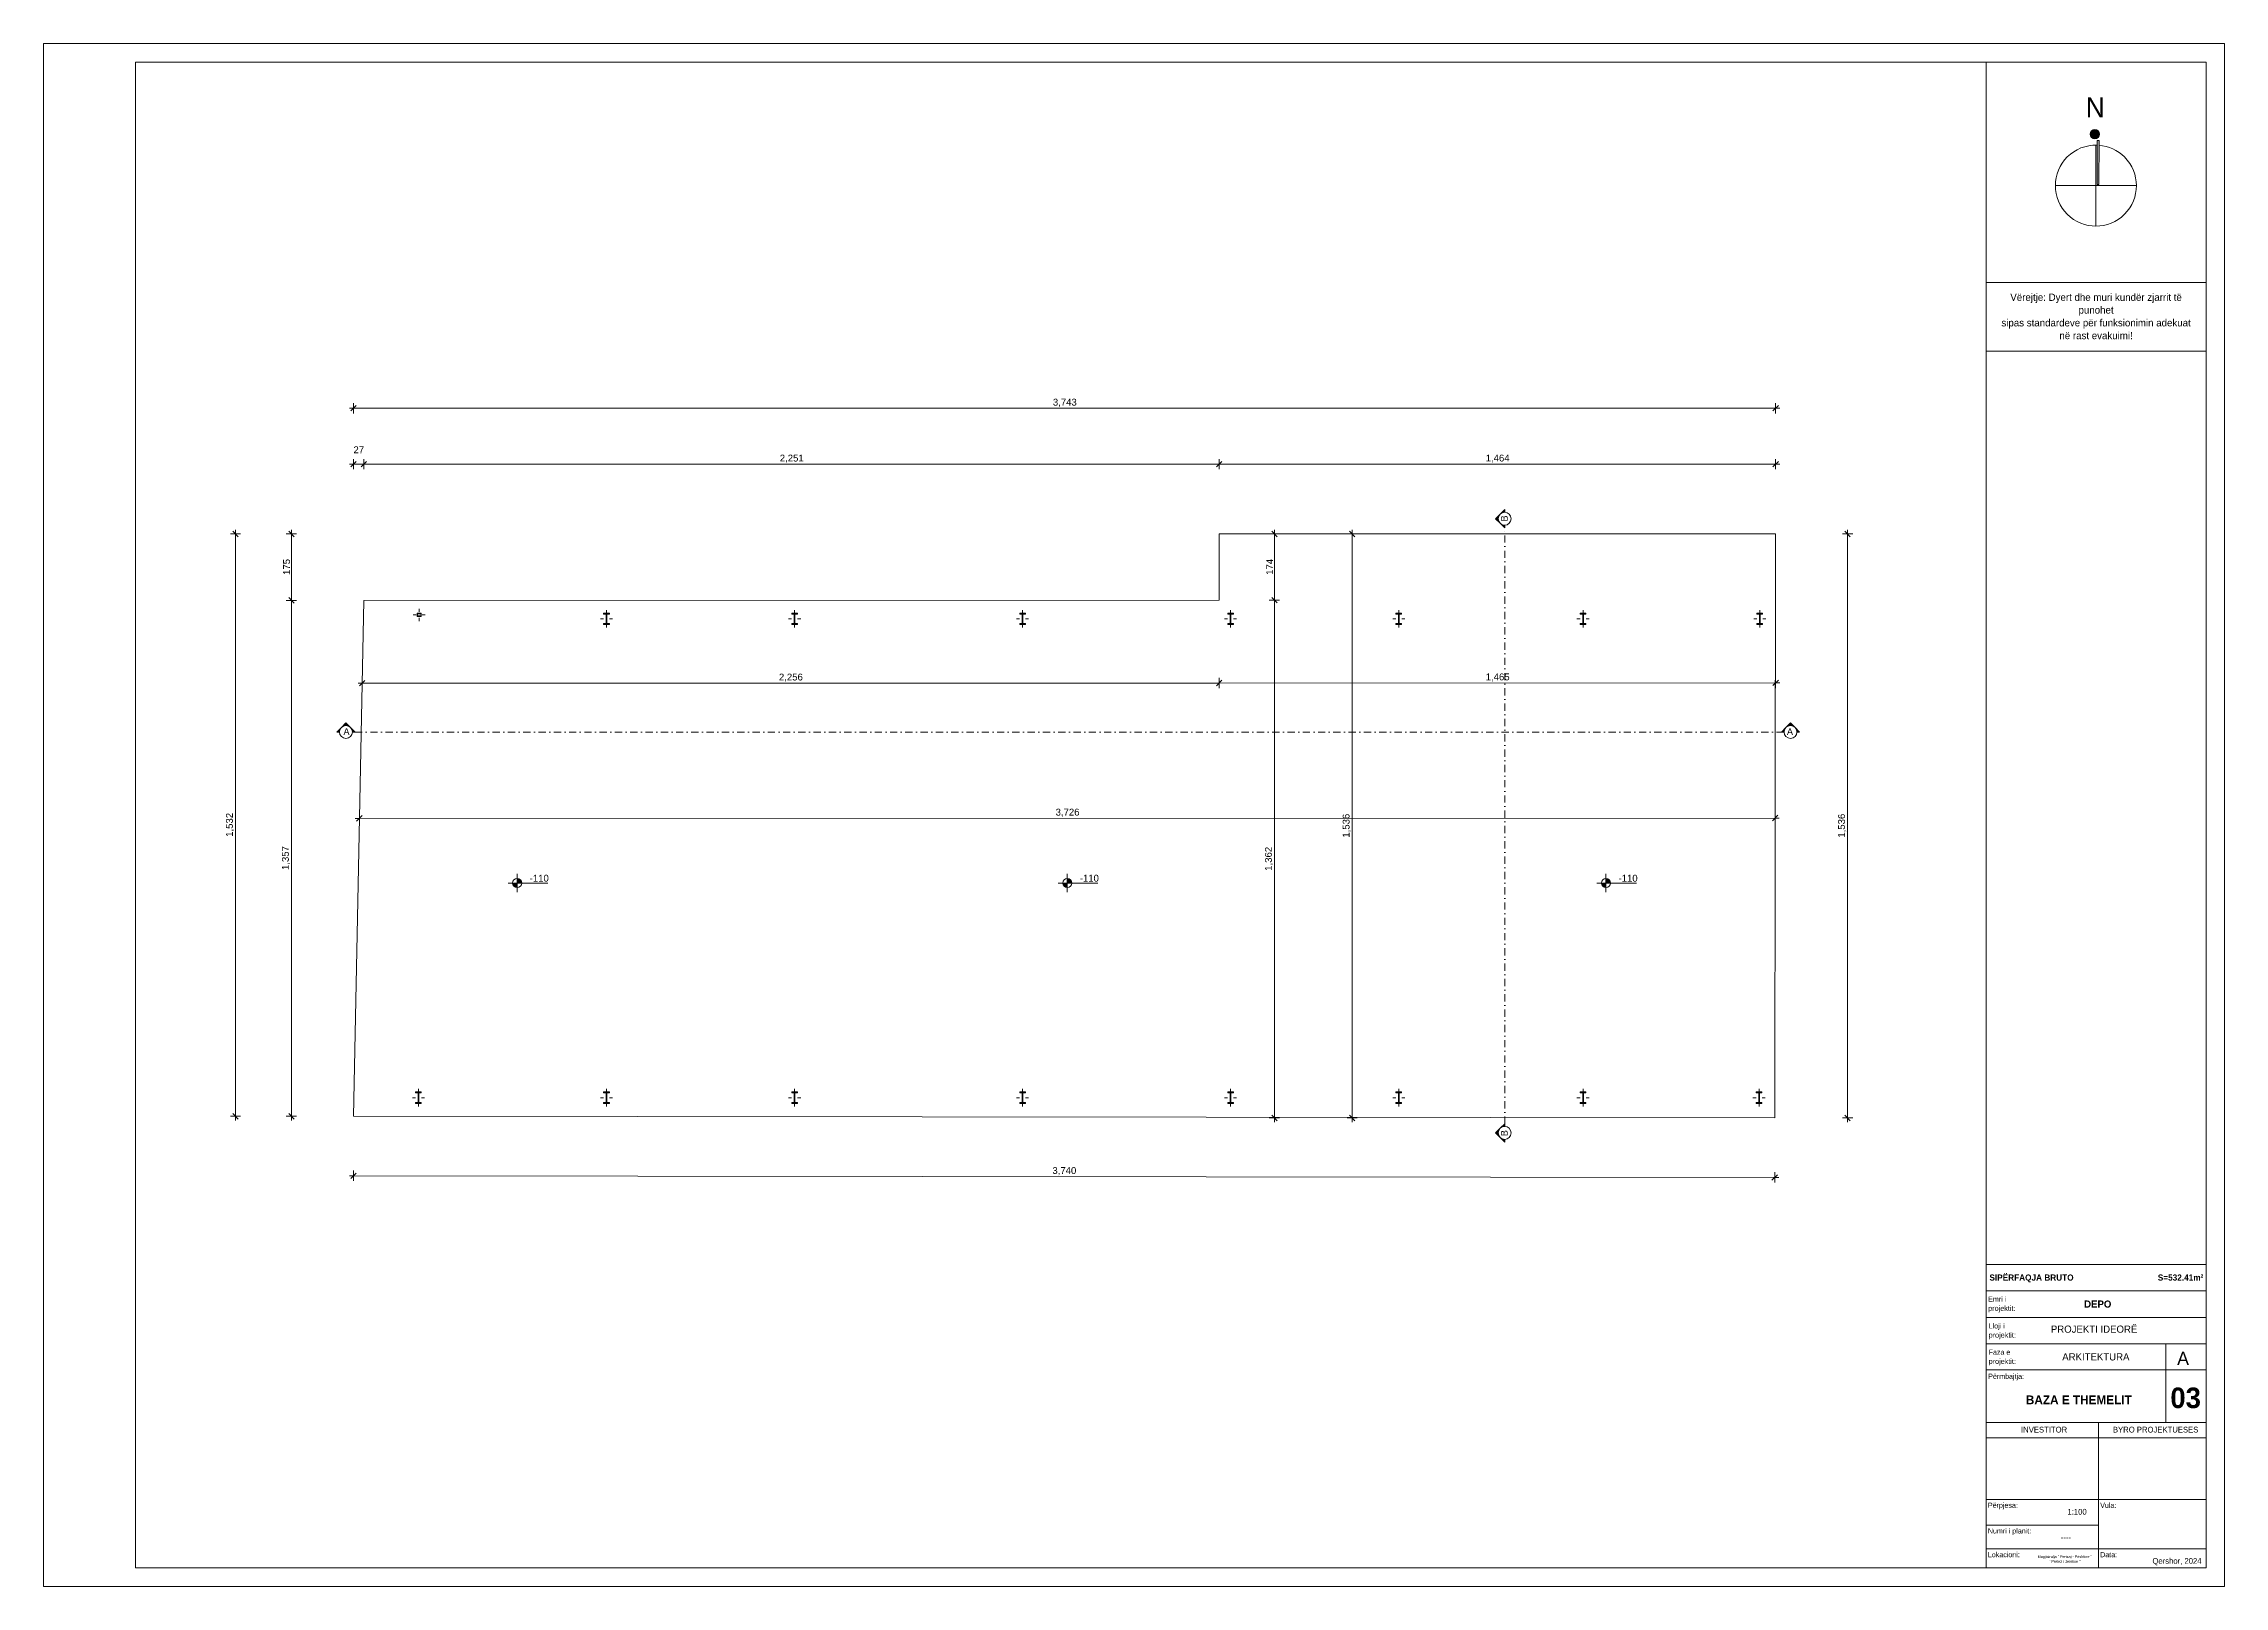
# Model space of a CAD drawing. Header units: millimetres. Extents: x 103307 to 160698, y 10268 to 50848.
import ezdxf

# ---------------------------------------------------------------- set-up
doc = ezdxf.new("R2010")
doc.units = ezdxf.units.MM
doc.header["$MEASUREMENT"] = 0
doc.linetypes.add('Dot & Dashed', pattern=[402.166657447815, 190.499999999958, -105.83333333331, 0, -105.833324114547])
for name, color, linetype, lineweight in [('02. Tabela Projekti zbatues_Pen_No__1', 7, 'Continuous', 5), ('A - Shtyllat_Pen_No__1', 7, 'Continuous', 5), ('A - Shtyllat_Pen_No__101', 252, 'Continuous', 5), ('A - Shtyllat_Pen_No__21', 7, 'Continuous', 5), ('Drawing & Figure_Pen_No__7', 7, 'Continuous', 5)]:
    doc.layers.add(name, color=color, linetype=linetype, lineweight=lineweight)
for name, color, linetype, lineweight, true_color in [('02. Tabela Projekti zbatues_Pen_No__156', 7, 'Continuous', 5, 0x54689e), ('02. Tabela Projekti zbatues_Pen_No__168', 7, 'Continuous', 5, 0xfe847a), ('02. Tabela Projekti zbatues_Pen_No__61', 7, 'Continuous', 5, 0x6a6a6a), ('A - Dimenzionimi_Pen_No__61', 7, 'Continuous', 5, 0x6a6a6a), ('A - Dimenzionimi_Pen_No__81', 7, 'Continuous', 5, 0x6a6a6a), ('Dimensioning - General_Pen_No__176', 7, 'Continuous', 5, 0x93a0c6), ('Marker - Section_Pen_No__48', 7, 'Continuous', 5, 0xa80f02), ('Marker - Section_Pen_No__8', 7, 'Continuous', 20, 0xa80f02)]:
    doc.layers.add(name, color=color, linetype=linetype, lineweight=lineweight, true_color=true_color)
for name, color, linetype in [('A - Dimenzionimi', 7, 'Continuous'), ('A - Shtyllat', 7, 'Continuous'), ('Dimensioning - General', 7, 'Continuous'), ('Marker - Section', 7, 'Continuous')]:
    doc.layers.add(name, color=color, linetype=linetype)
doc.styles.add('GENERATED_STYLE_1', font='GOTHIC.TTF')
doc.styles.add('GENERATED_STYLE_2', font='GOTHIC.TTF')
doc.styles.add('GENERATED_STYLE_3', font='')
doc.styles.get('GENERATED_STYLE_3').set_extended_font_data('Arial')
doc.dimstyles.new('GENERATED_STYLE__1', dxfattribs={"dimtxt": 180, "dimasz": 136.8, "dimexe": 0.18, "dimexo": 100000, "dimgap": 0, "dimtad": 1, "dimdec": 0, "dimlfac": 0.1, "dimzin": 0, "dimdsep": 46, "dimtxsty": 'GENERATED_STYLE_3', "dimblk": 'ARROWHEAD_6', "dimblk1": 'ARROWHEAD_6', "dimblk2": 'ARROWHEAD_6', "dimcen": 0.09, "dimclrd": 256, "dimclre": 256, "dimclrt": 256, "dimadec": 0, "dimazin": 0, "dimtfac": 1, "dimtdec": 4, "dimtmove": 0, "dimatfit": 3, "dimfxl": 0, "dimtolj": 1, "dimtzin": 0, "dimarcsym": 0})
doc.dimstyles.new('GENERATED_STYLE__2', dxfattribs={"dimtxt": 180, "dimasz": 136.8, "dimexe": 0.18, "dimexo": 100000, "dimgap": 0, "dimtad": 1, "dimtih": 1, "dimtoh": 1, "dimdec": 0, "dimlfac": 0.1, "dimzin": 0, "dimdsep": 46, "dimtxsty": 'GENERATED_STYLE_3', "dimblk": 'ARROWHEAD_6', "dimblk1": 'ARROWHEAD_6', "dimblk2": 'ARROWHEAD_6', "dimcen": 0.09, "dimclrd": 256, "dimclre": 256, "dimclrt": 256, "dimadec": 0, "dimazin": 0, "dimtfac": 1, "dimtdec": 4, "dimtmove": 0, "dimatfit": 3, "dimfxl": 0, "dimtolj": 1, "dimtzin": 0, "dimarcsym": 0})
pattern_1 = [(44.99999999999997, (1146983.782064334, 83970.2779358992), (-95.45941546018386, 95.45941546018395), []), (44.99999999999997, (1146951.962259181, 84002.0977410526), (-95.45941546018386, 95.45941546018395), [])]

msp = doc.modelspace()

# ---------------------------------------------------------------- texts
at = {"layer": '02. Tabela Projekti zbatues_Pen_No__1', "color": 7, "linetype": 'Continuous', "lineweight": 5, "insert": (157047.7517456558, 48913.89793079933), "char_height": 520.8586157392663, "attachment_point": 7, "rotation": 359.9892003013628, "style": 'GENERATED_STYLE_2'}
msp.add_mtext('\\A1;{\\pql;\\fCentury Gothic|b0|i0|c0|p34;N}', dxfattribs=at)
at = {"layer": '02. Tabela Projekti zbatues_Pen_No__1', "color": 7, "linetype": 'Continuous', "lineweight": 5, "style": 'GENERATED_STYLE_2'}
for s, insert, char_height, attachment_point, line_spacing_factor in [('\\A1;{\\pql;\\fCentury Gothic|b0|i0|c0|p34;Emri i\\P\\pql;\\fCentury Gothic|b0|i0|c0|p34;\\H1.018037x;projektit\\fCentury Gothic|b0|i0|c0|p34;\\H0.982283x;:}', (154482.502938303, 17472.98535756496), 135.0373342590591, 7, 1.063485093414839), ('\\A1;{\\pql;\\fCentury Gothic|b0|i0|c0|p34;Lloji i\\P\\pql;\\fCentury Gothic|b0|i0|c0|p34;\\H1.018037x;projektit\\fCentury Gothic|b0|i0|c0|p34;\\H0.982283x;:}', (154495.1610758171, 16768.84354447474), 135.0373342590591, 7, 1.063485093414839), ('\\A1;{\\pql;\\fCentury Gothic|b0|i0|c0|p34;Faza e\\P\\pql;\\fCentury Gothic|b0|i0|c0|p34;\\H1.017766x;projektit\\fCentury Gothic|b0|i0|c0|p34;\\H0.982544x;:}', (154495.1610758171, 16078.19061483739), 135.0373342590591, 7, 1.063144617486298), ('\\A1;{\\pqc;\\fCentury Gothic|b0|i0|c0|p34;Magjistralja " Ferizaj - Prishtine "\\P\\pqc;\\fCentury Gothic|b0|i0|c0|p34;" \\fCentury Gothic|b0|i0|c0|p34;Prelez i Jerelive\\fCentury Gothic|b0|i0|c0|p34; "}', (156496.3577217606, 10885.85396645945), 72, 8, 1.058207177304636)]:
    msp.add_mtext(s, dxfattribs=dict(at, insert=insert, char_height=char_height, attachment_point=attachment_point, line_spacing_factor=line_spacing_factor))
at = {"layer": '02. Tabela Projekti zbatues_Pen_No__1', "color": 7, "linetype": 'Continuous', "lineweight": 5, "attachment_point": 7}
for s, insert, char_height, style in [('\\A1;{\\pql;\\fCentury Gothic|b0|i0|c0|p34;PROJEKTI \\fCentury Gothic|b0|i0|c0|p34;IDEORË}', (156131.5315947741, 16937.11870106817), 189.0519208847186, 'GENERATED_STYLE_2'), ('\\A1;{\\pql;\\fCentury Gothic|b0|i0|c0|p34;ARKITEKTURA}', (156430.8352979295, 16208.45924788372), 189.0519208847187, 'GENERATED_STYLE_2'), ('\\A1;{\\pql;\\fCentury Gothic|b0|i0|c0|p34;A}', (159456.1301637939, 16093.19948666516), 347.237973528224, 'GENERATED_STYLE_2'), ('\\A1;{\\pql;\\fCentury Gothic|b0|i0|c0|p34;Përmbajtja\\fCentury Gothic|b0|i0|c0|p34;:}', (154482.502938303, 15686.06893773789), 135.0373342590592, 'GENERATED_STYLE_2'), ('\\A1;{\\pql;\\fCentury Gothic|b1|i0|c0|p34;0\\fCentury Gothic|b1|i0|c0|p34;3}', (159277.078767022, 14948.62860176558), 540.1487585729628, 'GENERATED_STYLE_1'), ('\\A1;{\\pql;\\fCentury Gothic|b1|i0|c0|p34;BAZA E \\fCentury Gothic|b1|i0|c0|p34;THEMELIT}', (155474.0544010344, 15058.51476456567), 231.4923251026984, 'GENERATED_STYLE_1'), ('\\A1;{\\pql;\\fCentury Gothic|b0|i0|c0|p34;INVESTITOR}', (155347.1353959178, 14313.35375119565), 151.2421151710484, 'GENERATED_STYLE_2'), ('\\A1;{\\pql;\\fCentury Gothic|b0|i0|c0|p34;BYRO PROJEKTUESES}', (157765.0438246148, 14313.35375119565), 151.2421151710484, 'GENERATED_STYLE_2'), ('\\A1;{\\pql;\\fCentury Gothic|b0|i0|c0|p34;Përpjesa\\fCentury Gothic|b0|i0|c0|p34;:}', (154475.1530520045, 12293.73386532685), 135.0373342590592, 'GENERATED_STYLE_2'), ('\\A1;{\\pql;\\fCentury Gothic|b0|i0|c0|p34;1:\\fCentury Gothic|b0|i0|c0|p34;100}', (156568.8498295347, 12152.69098800391), 151.2421151710484, 'GENERATED_STYLE_2'), ('\\A1;{\\pql;\\fCentury Gothic|b0|i0|c0|p34;Vula\\fCentury Gothic|b0|i0|c0|p34;:}', (157430.0115075085, 12330.81335116333), 135.0373342590591, 'GENERATED_STYLE_2'), ('\\A1;{\\pql;\\fCentury Gothic|b0|i0|c0|p34;Numri i planit\\fCentury Gothic|b0|i0|c0|p34;:}', (154475.1530520045, 11618.32353484816), 135.0373342590592, 'GENERATED_STYLE_2'), ('\\A1;{\\pql;\\fCentury Gothic|b0|i0|c0|p34;----}', (156391.8400678458, 11479.12040577971), 151.2421151710484, 'GENERATED_STYLE_2'), ('\\A1;{\\pql;\\fCentury Gothic|b0|i0|c0|p34;Lokacioni\\fCentury Gothic|b0|i0|c0|p34;:}', (154475.1530520045, 11033.24030807894), 135.0373342590591, 'GENERATED_STYLE_2'), ('\\A1;{\\pql;\\fCentury Gothic|b0|i0|c0|p34;Data\\fCentury Gothic|b0|i0|c0|p34;:}', (157430.0115075085, 11033.24041681473), 135.0373342590591, 'GENERATED_STYLE_2'), ('\\A1;{\\pql;\\fCentury Gothic|b0|i0|c0|p34;Qershor, 2024}', (158804.5034728141, 10820.31950419632), 151.2421151710484, 'GENERATED_STYLE_2')]:
    msp.add_mtext(s, dxfattribs=dict(at, insert=insert, char_height=char_height, style=style))
at = {"layer": '02. Tabela Projekti zbatues_Pen_No__156', "color": 165, "linetype": 'Continuous', "lineweight": 5, "true_color": 0x54689e, "attachment_point": 7, "style": 'GENERATED_STYLE_1'}
for s, insert, char_height in [('\\A1;{\\pql;\\fCentury Gothic|b1|i0|c0|p34;SIPËRFAQJA BRUTO^I^I^I\\fCentury Gothic|b1|i0|c0|p34;         \\fCentury Gothic|b1|i0|c0|p34;S=532.41m\\fCentury Gothic|b1|i0|c0|p34;²}', (154514.7607726132, 18263.84430827625), 162.0449168035256), ('\\A1;{\\pql;\\fCentury Gothic|b1|i0|c0|p34;DEPO}', (157007.4469205416, 17596.66245507405), 189.0519208847187)]:
    msp.add_mtext(s, dxfattribs=dict(at, insert=insert, char_height=char_height))
at = {"layer": '02. Tabela Projekti zbatues_Pen_No__168', "color": 11, "linetype": 'Continuous', "lineweight": 5, "true_color": 0xfe847a, "insert": (157321.6832336152, 43071.28527122523), "char_height": 190.9808854405232, "attachment_point": 8, "line_spacing_factor": 1.055752988415563, "style": 'GENERATED_STYLE_2'}
msp.add_mtext('\\A1;{\\pqc;\\fCentury Gothic|b0|i0|c0|p34;Vërejtje: Dyert dhe muri kundër zjarrit të\\P\\pqc;\\fCentury Gothic|b0|i0|c0|p34;punohet\\P\\pqc;\\fCentury Gothic|b0|i0|c0|p34;sipas standardeve për funksionimin adekuat \\P\\pqc;\\fCentury Gothic|b0|i0|c0|p34;në rast evakuimi!}', dxfattribs=at)

# ---------------------------------------------------------------- blocks, each defined once
blk = doc.blocks.new('Column_1', base_point=(134543.3840553801, 35716.17585182415))
at = {"layer": 'A - Shtyllat_Pen_No__101', "linetype": 'Continuous', "lineweight": 5}
h = blk.add_hatch(dxfattribs=at)
h.set_pattern_fill('Steel', color=252, style=0, pattern_type=2)
h.set_pattern_definition(pattern_1)
h.paths.add_polyline_path([(134468.3838203398, 35566.17563694059), (134618.3842904205, 35566.17563694059), (134618.3842512477, 35591.47566397321), (134551.0340553802, 35591.47566397321), (134551.0340553802, 35840.87603967508), (134618.3842512477, 35840.87603967508), (134618.3842904205, 35866.1760667077), (134468.3838203398, 35866.1760667077), (134468.3838595124, 35840.87603967508), (134535.7340553801, 35840.87603967508), (134535.7340553801, 35591.47566397321), (134468.3838595124, 35591.47566397321)])
at = {"layer": 'A - Shtyllat_Pen_No__1', "color": 7, "linetype": 'Continuous', "lineweight": 5}
for p, q in [((134463.38405538, 35716.17585182415), (134383.3840553801, 35716.17585182415)), ((134543.3840553801, 35796.17585182415), (134543.3840553801, 35946.1760667077)), ((134543.3840553801, 35636.17585182415), (134543.3840553801, 35486.17563694059)), ((134623.3840553801, 35716.17585182415), (134703.38405538, 35716.17585182415))]:
    blk.add_line(p, q, dxfattribs=at)
blk.add_point((134543.3840553801, 35716.17585182415), dxfattribs=at)
at = {"layer": 'A - Shtyllat_Pen_No__21', "color": 7, "linetype": 'Continuous', "lineweight": 5, "flags": 128}
blk.add_lwpolyline([(134468.3838203398, 35566.17563694059), (134618.3842904205, 35566.17563694059), (134618.3842512477, 35591.47566397321), (134551.0340553802, 35591.47566397321), (134551.0340553802, 35840.87603967508), (134618.3842512477, 35840.87603967508), (134618.3842904205, 35866.1760667077), (134468.3838203398, 35866.1760667077), (134468.3838595124, 35840.87603967508), (134535.7340553801, 35840.87603967508), (134535.7340553801, 35591.47566397321), (134468.3838595124, 35591.47566397321)], close=True, dxfattribs=at)
blk = doc.blocks.new('Column_2', base_point=(138970.5305582235, 35716.17585182415))
at = {"layer": 'A - Shtyllat_Pen_No__101', "linetype": 'Continuous', "lineweight": 5}
h = blk.add_hatch(dxfattribs=at)
h.set_pattern_fill('Steel', color=252, style=0, pattern_type=2)
h.set_pattern_definition(pattern_1)
h.paths.add_polyline_path([(138895.5303231832, 35566.17563694059), (139045.5307932638, 35566.17563694059), (139045.5307540911, 35591.47566397321), (138978.1805582235, 35591.47566397321), (138978.1805582235, 35840.87603967508), (139045.5307540911, 35840.87603967508), (139045.5307932638, 35866.1760667077), (138895.5303231832, 35866.1760667077), (138895.5303623558, 35840.87603967508), (138962.8805582235, 35840.87603967508), (138962.8805582235, 35591.47566397321), (138895.5303623558, 35591.47566397321)])
at = {"layer": 'A - Shtyllat_Pen_No__1', "color": 7, "linetype": 'Continuous', "lineweight": 5}
for p, q in [((138890.5305582234, 35716.17585182415), (138810.5305582235, 35716.17585182415)), ((138970.5305582235, 35796.17585182415), (138970.5305582235, 35946.1760667077)), ((138970.5305582235, 35636.17585182415), (138970.5305582235, 35486.17563694059)), ((139050.5305582235, 35716.17585182415), (139130.5305582234, 35716.17585182415))]:
    blk.add_line(p, q, dxfattribs=at)
blk.add_point((138970.5305582235, 35716.17585182415), dxfattribs=at)
at = {"layer": 'A - Shtyllat_Pen_No__21', "color": 7, "linetype": 'Continuous', "lineweight": 5, "flags": 128}
blk.add_lwpolyline([(138895.5303231832, 35566.17563694059), (139045.5307932638, 35566.17563694059), (139045.5307540911, 35591.47566397321), (138978.1805582235, 35591.47566397321), (138978.1805582235, 35840.87603967508), (139045.5307540911, 35840.87603967508), (139045.5307932638, 35866.1760667077), (138895.5303231832, 35866.1760667077), (138895.5303623558, 35840.87603967508), (138962.8805582235, 35840.87603967508), (138962.8805582235, 35591.47566397321), (138895.5303623558, 35591.47566397321)], close=True, dxfattribs=at)
blk = doc.blocks.new('Column_3', base_point=(143820.5310283041, 35716.17585182415))
at = {"layer": 'A - Shtyllat_Pen_No__101', "linetype": 'Continuous', "lineweight": 5}
h = blk.add_hatch(dxfattribs=at)
h.set_pattern_fill('Steel', color=252, style=0, pattern_type=2)
h.set_pattern_definition(pattern_1)
h.paths.add_polyline_path([(143745.5307932638, 35566.17563694059), (143895.5312633445, 35566.17563694059), (143895.5312241717, 35591.47566397321), (143828.1810283042, 35591.47566397321), (143828.1810283042, 35840.87603967508), (143895.5312241717, 35840.87603967508), (143895.5312633445, 35866.1760667077), (143745.5307932638, 35866.1760667077), (143745.5308324364, 35840.87603967508), (143812.8810283041, 35840.87603967508), (143812.8810283041, 35591.47566397321), (143745.5308324364, 35591.47566397321)])
at = {"layer": 'A - Shtyllat_Pen_No__1', "color": 7, "linetype": 'Continuous', "lineweight": 5}
for p, q in [((143740.531028304, 35716.17585182415), (143660.5310283041, 35716.17585182415)), ((143820.5310283041, 35796.17585182415), (143820.5310283041, 35946.1760667077)), ((143820.5310283041, 35636.17585182415), (143820.5310283041, 35486.17563694059)), ((143900.5310283041, 35716.17585182415), (143980.5310283041, 35716.17585182415))]:
    blk.add_line(p, q, dxfattribs=at)
blk.add_point((143820.5310283041, 35716.17585182415), dxfattribs=at)
at = {"layer": 'A - Shtyllat_Pen_No__21', "color": 7, "linetype": 'Continuous', "lineweight": 5, "flags": 128}
blk.add_lwpolyline([(143745.5307932638, 35566.17563694059), (143895.5312633445, 35566.17563694059), (143895.5312241717, 35591.47566397321), (143828.1810283042, 35591.47566397321), (143828.1810283042, 35840.87603967508), (143895.5312241717, 35840.87603967508), (143895.5312633445, 35866.1760667077), (143745.5307932638, 35866.1760667077), (143745.5308324364, 35840.87603967508), (143812.8810283041, 35840.87603967508), (143812.8810283041, 35591.47566397321), (143745.5308324364, 35591.47566397321)], close=True, dxfattribs=at)
blk = doc.blocks.new('Column_4', base_point=(148470.5314983848, 35716.17585182415))
at = {"layer": 'A - Shtyllat_Pen_No__101', "linetype": 'Continuous', "lineweight": 5}
h = blk.add_hatch(dxfattribs=at)
h.set_pattern_fill('Steel', color=252, style=0, pattern_type=2)
h.set_pattern_definition(pattern_1)
h.paths.add_polyline_path([(148395.5312633445, 35566.17563694059), (148545.531733425, 35566.17563694059), (148545.5316942524, 35591.47566397321), (148478.1814983847, 35591.47566397321), (148478.1814983847, 35840.87603967508), (148545.5316942524, 35840.87603967508), (148545.531733425, 35866.1760667077), (148395.5312633445, 35866.1760667077), (148395.531302517, 35840.87603967508), (148462.8814983848, 35840.87603967508), (148462.8814983848, 35591.47566397321), (148395.531302517, 35591.47566397321)])
at = {"layer": 'A - Shtyllat_Pen_No__1', "color": 7, "linetype": 'Continuous', "lineweight": 5}
for p, q in [((148390.5314983847, 35716.17585182415), (148310.5314983848, 35716.17585182415)), ((148470.5314983848, 35796.17585182415), (148470.5314983848, 35946.1760667077)), ((148470.5314983848, 35636.17585182415), (148470.5314983848, 35486.17563694059)), ((148550.5314983848, 35716.17585182415), (148630.5314983847, 35716.17585182415))]:
    blk.add_line(p, q, dxfattribs=at)
blk.add_point((148470.5314983848, 35716.17585182415), dxfattribs=at)
at = {"layer": 'A - Shtyllat_Pen_No__21', "color": 7, "linetype": 'Continuous', "lineweight": 5, "flags": 128}
blk.add_lwpolyline([(148395.5312633445, 35566.17563694059), (148545.531733425, 35566.17563694059), (148545.5316942524, 35591.47566397321), (148478.1814983847, 35591.47566397321), (148478.1814983847, 35840.87603967508), (148545.5316942524, 35840.87603967508), (148545.531733425, 35866.1760667077), (148395.5312633445, 35866.1760667077), (148395.531302517, 35840.87603967508), (148462.8814983848, 35840.87603967508), (148462.8814983848, 35591.47566397321), (148395.531302517, 35591.47566397321)], close=True, dxfattribs=at)
blk = doc.blocks.new('Column_5', base_point=(129070.5296180622, 35716.17585182415))
at = {"layer": 'A - Shtyllat_Pen_No__101', "linetype": 'Continuous', "lineweight": 5}
h = blk.add_hatch(dxfattribs=at)
h.set_pattern_fill('Steel', color=252, style=0, pattern_type=2)
h.set_pattern_definition(pattern_1)
h.paths.add_polyline_path([(128995.5293830219, 35566.17563694059), (129145.5298531025, 35566.17563694059), (129145.5298139299, 35591.47566397321), (129078.1796180622, 35591.47566397321), (129078.1796180622, 35840.87603967508), (129145.5298139299, 35840.87603967508), (129145.5298531025, 35866.1760667077), (128995.5293830219, 35866.1760667077), (128995.5294221945, 35840.87603967508), (129062.8796180622, 35840.87603967508), (129062.8796180622, 35591.47566397321), (128995.5294221945, 35591.47566397321)])
at = {"layer": 'A - Shtyllat_Pen_No__1', "color": 7, "linetype": 'Continuous', "lineweight": 5}
for p, q in [((128990.5296180622, 35716.17585182415), (128910.5296180622, 35716.17585182415)), ((129070.5296180622, 35796.17585182415), (129070.5296180622, 35946.1760667077)), ((129070.5296180622, 35636.17585182415), (129070.5296180622, 35486.17563694059)), ((129150.5296180622, 35716.17585182415), (129230.5296180622, 35716.17585182415))]:
    blk.add_line(p, q, dxfattribs=at)
blk.add_point((129070.5296180622, 35716.17585182415), dxfattribs=at)
at = {"layer": 'A - Shtyllat_Pen_No__21', "color": 7, "linetype": 'Continuous', "lineweight": 5, "flags": 128}
blk.add_lwpolyline([(128995.5293830219, 35566.17563694059), (129145.5298531025, 35566.17563694059), (129145.5298139299, 35591.47566397321), (129078.1796180622, 35591.47566397321), (129078.1796180622, 35840.87603967508), (129145.5298139299, 35840.87603967508), (129145.5298531025, 35866.1760667077), (128995.5293830219, 35866.1760667077), (128995.5294221945, 35840.87603967508), (129062.8796180622, 35840.87603967508), (129062.8796180622, 35591.47566397321), (128995.5294221945, 35591.47566397321)], close=True, dxfattribs=at)
blk = doc.blocks.new('Column_6', base_point=(123070.5291479815, 35716.17585182415))
at = {"layer": 'A - Shtyllat_Pen_No__101', "linetype": 'Continuous', "lineweight": 5}
h = blk.add_hatch(dxfattribs=at)
h.set_pattern_fill('Steel', color=252, style=0, pattern_type=2)
h.set_pattern_definition(pattern_1)
h.paths.add_polyline_path([(122995.5289129412, 35566.17563694059), (123145.5293830219, 35566.17563694059), (123145.5293438493, 35591.47566397321), (123078.1791479816, 35591.47566397321), (123078.1791479816, 35840.87603967508), (123145.5293438493, 35840.87603967508), (123145.5293830219, 35866.1760667077), (122995.5289129412, 35866.1760667077), (122995.5289521139, 35840.87603967508), (123062.8791479815, 35840.87603967508), (123062.8791479815, 35591.47566397321), (122995.5289521139, 35591.47566397321)])
at = {"layer": 'A - Shtyllat_Pen_No__1', "color": 7, "linetype": 'Continuous', "lineweight": 5}
for p, q in [((122990.5291479815, 35716.17585182415), (122910.5291479815, 35716.17585182415)), ((123070.5291479815, 35796.17585182415), (123070.5291479815, 35946.1760667077)), ((123070.5291479815, 35636.17585182415), (123070.5291479815, 35486.17563694059)), ((123150.5291479817, 35716.17585182415), (123230.5291479815, 35716.17585182415))]:
    blk.add_line(p, q, dxfattribs=at)
blk.add_point((123070.5291479815, 35716.17585182415), dxfattribs=at)
at = {"layer": 'A - Shtyllat_Pen_No__21', "color": 7, "linetype": 'Continuous', "lineweight": 5, "flags": 128}
blk.add_lwpolyline([(122995.5289129412, 35566.17563694059), (123145.5293830219, 35566.17563694059), (123145.5293438493, 35591.47566397321), (123078.1791479816, 35591.47566397321), (123078.1791479816, 35840.87603967508), (123145.5293438493, 35840.87603967508), (123145.5293830219, 35866.1760667077), (122995.5289129412, 35866.1760667077), (122995.5289521139, 35840.87603967508), (123062.8791479815, 35840.87603967508), (123062.8791479815, 35591.47566397321), (122995.5289521139, 35591.47566397321)], close=True, dxfattribs=at)
blk = doc.blocks.new('Column_7', base_point=(118120.5286779009, 35716.17585182415))
at = {"layer": 'A - Shtyllat_Pen_No__101', "linetype": 'Continuous', "lineweight": 5}
h = blk.add_hatch(dxfattribs=at)
h.set_pattern_fill('Steel', color=252, style=0, pattern_type=2)
h.set_pattern_definition(pattern_1)
h.paths.add_polyline_path([(118045.5284428606, 35566.17563694059), (118195.5289129412, 35566.17563694059), (118195.5288737685, 35591.47566397321), (118128.1786779009, 35591.47566397321), (118128.1786779009, 35840.87603967508), (118195.5288737685, 35840.87603967508), (118195.5289129412, 35866.1760667077), (118045.5284428606, 35866.1760667077), (118045.5284820332, 35840.87603967508), (118112.8786779009, 35840.87603967508), (118112.8786779009, 35591.47566397321), (118045.5284820332, 35591.47566397321)])
at = {"layer": 'A - Shtyllat_Pen_No__1', "color": 7, "linetype": 'Continuous', "lineweight": 5}
for p, q in [((118040.5286779009, 35716.17585182415), (117960.5286779008, 35716.17585182415)), ((118120.5286779009, 35796.17585182415), (118120.5286779009, 35946.1760667077)), ((118120.5286779009, 35636.17585182415), (118120.5286779009, 35486.17563694059)), ((118200.5286779008, 35716.17585182415), (118280.528677901, 35716.17585182415))]:
    blk.add_line(p, q, dxfattribs=at)
blk.add_point((118120.5286779009, 35716.17585182415), dxfattribs=at)
at = {"layer": 'A - Shtyllat_Pen_No__21', "color": 7, "linetype": 'Continuous', "lineweight": 5, "flags": 128}
blk.add_lwpolyline([(118045.5284428606, 35566.17563694059), (118195.5289129412, 35566.17563694059), (118195.5288737685, 35591.47566397321), (118128.1786779009, 35591.47566397321), (118128.1786779009, 35840.87603967508), (118195.5288737685, 35840.87603967508), (118195.5289129412, 35866.1760667077), (118045.5284428606, 35866.1760667077), (118045.5284820332, 35840.87603967508), (118112.8786779009, 35840.87603967508), (118112.8786779009, 35591.47566397321), (118045.5284820332, 35591.47566397321)], close=True, dxfattribs=at)
blk = doc.blocks.new('Column_8', base_point=(113189.1995453986, 35821.17606594516))
at = {"layer": 'A - Shtyllat_Pen_No__101', "linetype": 'Continuous', "lineweight": 5}
h = blk.add_hatch(dxfattribs=at)
h.set_pattern_fill('Steel', color=252, style=0, pattern_type=2)
h.set_pattern_definition(pattern_1)
h.paths.add_polyline_path([(113139.1995453801, 35776.17606518262), (113239.1995454172, 35776.17606518262), (113239.1995454172, 35866.1760667077), (113139.1995453801, 35866.1760667077)])
h.paths.add_polyline_path([(113147.1995463792, 35784.17606552546), (113147.1995463792, 35858.17606636485), (113231.1995444181, 35858.17606636485), (113231.1995444181, 35784.17606552546)], flags=0)
at = {"layer": 'A - Shtyllat_Pen_No__1', "color": 7, "linetype": 'Continuous', "lineweight": 5}
for p, q in [((113109.1995453987, 35821.17606594516), (113029.1995453986, 35821.17606594516)), ((113189.1995453986, 35901.17606594516), (113189.1995453986, 35981.17606594515)), ((113189.1995453986, 35741.17606594516), (113189.1995453986, 35661.17606594516)), ((113269.1995453986, 35821.17606594516), (113349.1995453987, 35821.17606594516))]:
    blk.add_line(p, q, dxfattribs=at)
blk.add_point((113189.1995453986, 35821.17606594516), dxfattribs=at)
at = {"layer": 'A - Shtyllat_Pen_No__21', "color": 7, "linetype": 'Continuous', "lineweight": 5, "flags": 128}
for points in [[(113139.1995453801, 35776.17606518262), (113239.1995454172, 35776.17606518262), (113239.1995454172, 35866.1760667077), (113139.1995453801, 35866.1760667077)], [(113147.1995463792, 35784.17606552546), (113147.1995463792, 35858.17606636485), (113231.1995444181, 35858.17606636485), (113231.1995444181, 35784.17606552546)]]:
    blk.add_lwpolyline(points, close=True, dxfattribs=at)
blk = doc.blocks.new('Column_9', base_point=(134543.3840553801, 23122.33102116195))
at = {"layer": 'A - Shtyllat_Pen_No__101', "linetype": 'Continuous', "lineweight": 5}
h = blk.add_hatch(dxfattribs=at)
h.set_pattern_fill('Steel', color=252, style=0, pattern_type=2)
h.set_pattern_definition(pattern_1)
h.paths.add_polyline_path([(134468.3838203398, 22972.33080627839), (134618.3842904205, 22972.33080627839), (134618.3842512477, 22997.63083331101), (134551.0340553802, 22997.63083331101), (134551.0340553802, 23247.03120901288), (134618.3842512477, 23247.03120901288), (134618.3842904205, 23272.3312360455), (134468.3838203398, 23272.3312360455), (134468.3838595124, 23247.03120901288), (134535.7340553801, 23247.03120901288), (134535.7340553801, 22997.63083331101), (134468.3838595124, 22997.63083331101)])
at = {"layer": 'A - Shtyllat_Pen_No__1', "color": 7, "linetype": 'Continuous', "lineweight": 5}
for p, q in [((134463.38405538, 23122.33102116195), (134383.3840553801, 23122.33102116195)), ((134543.3840553801, 23202.33102116195), (134543.3840553801, 23352.3312360455)), ((134543.3840553801, 23042.33102116195), (134543.3840553801, 22892.3308062784)), ((134623.3840553801, 23122.33102116195), (134703.38405538, 23122.33102116195))]:
    blk.add_line(p, q, dxfattribs=at)
blk.add_point((134543.3840553801, 23122.33102116195), dxfattribs=at)
at = {"layer": 'A - Shtyllat_Pen_No__21', "color": 7, "linetype": 'Continuous', "lineweight": 5, "flags": 128}
blk.add_lwpolyline([(134468.3838203398, 22972.33080627839), (134618.3842904205, 22972.33080627839), (134618.3842512477, 22997.63083331101), (134551.0340553802, 22997.63083331101), (134551.0340553802, 23247.03120901288), (134618.3842512477, 23247.03120901288), (134618.3842904205, 23272.3312360455), (134468.3838203398, 23272.3312360455), (134468.3838595124, 23247.03120901288), (134535.7340553801, 23247.03120901288), (134535.7340553801, 22997.63083331101), (134468.3838595124, 22997.63083331101)], close=True, dxfattribs=at)
blk = doc.blocks.new('Column_10', base_point=(138970.5305582235, 23122.33102116195))
at = {"layer": 'A - Shtyllat_Pen_No__101', "linetype": 'Continuous', "lineweight": 5}
h = blk.add_hatch(dxfattribs=at)
h.set_pattern_fill('Steel', color=252, style=0, pattern_type=2)
h.set_pattern_definition(pattern_1)
h.paths.add_polyline_path([(138895.5303231832, 22972.33080627839), (139045.5307932638, 22972.33080627839), (139045.5307540911, 22997.63083331101), (138978.1805582235, 22997.63083331101), (138978.1805582235, 23247.03120901288), (139045.5307540911, 23247.03120901288), (139045.5307932638, 23272.3312360455), (138895.5303231832, 23272.3312360455), (138895.5303623558, 23247.03120901288), (138962.8805582235, 23247.03120901288), (138962.8805582235, 22997.63083331101), (138895.5303623558, 22997.63083331101)])
at = {"layer": 'A - Shtyllat_Pen_No__1', "color": 7, "linetype": 'Continuous', "lineweight": 5}
for p, q in [((138890.5305582234, 23122.33102116195), (138810.5305582235, 23122.33102116195)), ((138970.5305582235, 23202.33102116195), (138970.5305582235, 23352.3312360455)), ((138970.5305582235, 23042.33102116195), (138970.5305582235, 22892.3308062784)), ((139050.5305582235, 23122.33102116195), (139130.5305582234, 23122.33102116195))]:
    blk.add_line(p, q, dxfattribs=at)
blk.add_point((138970.5305582235, 23122.33102116195), dxfattribs=at)
at = {"layer": 'A - Shtyllat_Pen_No__21', "color": 7, "linetype": 'Continuous', "lineweight": 5, "flags": 128}
blk.add_lwpolyline([(138895.5303231832, 22972.33080627839), (139045.5307932638, 22972.33080627839), (139045.5307540911, 22997.63083331101), (138978.1805582235, 22997.63083331101), (138978.1805582235, 23247.03120901288), (139045.5307540911, 23247.03120901288), (139045.5307932638, 23272.3312360455), (138895.5303231832, 23272.3312360455), (138895.5303623558, 23247.03120901288), (138962.8805582235, 23247.03120901288), (138962.8805582235, 22997.63083331101), (138895.5303623558, 22997.63083331101)], close=True, dxfattribs=at)
blk = doc.blocks.new('Column_11', base_point=(143820.5310283041, 23122.33102116195))
at = {"layer": 'A - Shtyllat_Pen_No__101', "linetype": 'Continuous', "lineweight": 5}
h = blk.add_hatch(dxfattribs=at)
h.set_pattern_fill('Steel', color=252, style=0, pattern_type=2)
h.set_pattern_definition(pattern_1)
h.paths.add_polyline_path([(143745.5307932638, 22972.33080627839), (143895.5312633445, 22972.33080627839), (143895.5312241717, 22997.63083331101), (143828.1810283042, 22997.63083331101), (143828.1810283042, 23247.03120901288), (143895.5312241717, 23247.03120901288), (143895.5312633445, 23272.3312360455), (143745.5307932638, 23272.3312360455), (143745.5308324364, 23247.03120901288), (143812.8810283041, 23247.03120901288), (143812.8810283041, 22997.63083331101), (143745.5308324364, 22997.63083331101)])
at = {"layer": 'A - Shtyllat_Pen_No__1', "color": 7, "linetype": 'Continuous', "lineweight": 5}
for p, q in [((143740.531028304, 23122.33102116195), (143660.5310283041, 23122.33102116195)), ((143820.5310283041, 23202.33102116195), (143820.5310283041, 23352.3312360455)), ((143820.5310283041, 23042.33102116195), (143820.5310283041, 22892.3308062784)), ((143900.5310283041, 23122.33102116195), (143980.5310283041, 23122.33102116195))]:
    blk.add_line(p, q, dxfattribs=at)
blk.add_point((143820.5310283041, 23122.33102116195), dxfattribs=at)
at = {"layer": 'A - Shtyllat_Pen_No__21', "color": 7, "linetype": 'Continuous', "lineweight": 5, "flags": 128}
blk.add_lwpolyline([(143745.5307932638, 22972.33080627839), (143895.5312633445, 22972.33080627839), (143895.5312241717, 22997.63083331101), (143828.1810283042, 22997.63083331101), (143828.1810283042, 23247.03120901288), (143895.5312241717, 23247.03120901288), (143895.5312633445, 23272.3312360455), (143745.5307932638, 23272.3312360455), (143745.5308324364, 23247.03120901288), (143812.8810283041, 23247.03120901288), (143812.8810283041, 22997.63083331101), (143745.5308324364, 22997.63083331101)], close=True, dxfattribs=at)
blk = doc.blocks.new('Column_12', base_point=(148452.0676850884, 23122.33102116195))
at = {"layer": 'A - Shtyllat_Pen_No__101', "linetype": 'Continuous', "lineweight": 5}
h = blk.add_hatch(dxfattribs=at)
h.set_pattern_fill('Steel', color=252, style=0, pattern_type=2)
h.set_pattern_definition(pattern_1)
h.paths.add_polyline_path([(148377.0674500481, 22972.33080627839), (148527.0679201287, 22972.33080627839), (148527.0678809561, 22997.63083331101), (148459.7176850884, 22997.63083331101), (148459.7176850884, 23247.03120901288), (148527.0678809561, 23247.03120901288), (148527.0679201287, 23272.3312360455), (148377.0674500481, 23272.3312360455), (148377.0674892208, 23247.03120901288), (148444.4176850884, 23247.03120901288), (148444.4176850884, 22997.63083331101), (148377.0674892208, 22997.63083331101)])
at = {"layer": 'A - Shtyllat_Pen_No__1', "color": 7, "linetype": 'Continuous', "lineweight": 5}
for p, q in [((148372.0676850884, 23122.33102116195), (148292.0676850885, 23122.33102116195)), ((148452.0676850884, 23202.33102116195), (148452.0676850884, 23352.3312360455)), ((148452.0676850884, 23042.33102116195), (148452.0676850884, 22892.3308062784)), ((148532.0676850885, 23122.33102116195), (148612.0676850884, 23122.33102116195))]:
    blk.add_line(p, q, dxfattribs=at)
blk.add_point((148452.0676850884, 23122.33102116195), dxfattribs=at)
at = {"layer": 'A - Shtyllat_Pen_No__21', "color": 7, "linetype": 'Continuous', "lineweight": 5, "flags": 128}
blk.add_lwpolyline([(148377.0674500481, 22972.33080627839), (148527.0679201287, 22972.33080627839), (148527.0678809561, 22997.63083331101), (148459.7176850884, 22997.63083331101), (148459.7176850884, 23247.03120901288), (148527.0678809561, 23247.03120901288), (148527.0679201287, 23272.3312360455), (148377.0674500481, 23272.3312360455), (148377.0674892208, 23247.03120901288), (148444.4176850884, 23247.03120901288), (148444.4176850884, 22997.63083331101), (148377.0674892208, 22997.63083331101)], close=True, dxfattribs=at)
blk = doc.blocks.new('Column_13', base_point=(129070.5296180622, 23122.33102116195))
at = {"layer": 'A - Shtyllat_Pen_No__101', "linetype": 'Continuous', "lineweight": 5}
h = blk.add_hatch(dxfattribs=at)
h.set_pattern_fill('Steel', color=252, style=0, pattern_type=2)
h.set_pattern_definition(pattern_1)
h.paths.add_polyline_path([(128995.5293830219, 22972.33080627839), (129145.5298531025, 22972.33080627839), (129145.5298139299, 22997.63083331101), (129078.1796180622, 22997.63083331101), (129078.1796180622, 23247.03120901288), (129145.5298139299, 23247.03120901288), (129145.5298531025, 23272.3312360455), (128995.5293830219, 23272.3312360455), (128995.5294221945, 23247.03120901288), (129062.8796180622, 23247.03120901288), (129062.8796180622, 22997.63083331101), (128995.5294221945, 22997.63083331101)])
at = {"layer": 'A - Shtyllat_Pen_No__1', "color": 7, "linetype": 'Continuous', "lineweight": 5}
for p, q in [((128990.5296180622, 23122.33102116195), (128910.5296180622, 23122.33102116195)), ((129070.5296180622, 23202.33102116195), (129070.5296180622, 23352.3312360455)), ((129070.5296180622, 23042.33102116195), (129070.5296180622, 22892.3308062784)), ((129150.5296180622, 23122.33102116195), (129230.5296180622, 23122.33102116195))]:
    blk.add_line(p, q, dxfattribs=at)
blk.add_point((129070.5296180622, 23122.33102116195), dxfattribs=at)
at = {"layer": 'A - Shtyllat_Pen_No__21', "color": 7, "linetype": 'Continuous', "lineweight": 5, "flags": 128}
blk.add_lwpolyline([(128995.5293830219, 22972.33080627839), (129145.5298531025, 22972.33080627839), (129145.5298139299, 22997.63083331101), (129078.1796180622, 22997.63083331101), (129078.1796180622, 23247.03120901288), (129145.5298139299, 23247.03120901288), (129145.5298531025, 23272.3312360455), (128995.5293830219, 23272.3312360455), (128995.5294221945, 23247.03120901288), (129062.8796180622, 23247.03120901288), (129062.8796180622, 22997.63083331101), (128995.5294221945, 22997.63083331101)], close=True, dxfattribs=at)
blk = doc.blocks.new('Column_14', base_point=(123070.5291479815, 23122.33102116195))
at = {"layer": 'A - Shtyllat_Pen_No__101', "linetype": 'Continuous', "lineweight": 5}
h = blk.add_hatch(dxfattribs=at)
h.set_pattern_fill('Steel', color=252, style=0, pattern_type=2)
h.set_pattern_definition(pattern_1)
h.paths.add_polyline_path([(122995.5289129412, 22972.33080627839), (123145.5293830219, 22972.33080627839), (123145.5293438493, 22997.63083331101), (123078.1791479816, 22997.63083331101), (123078.1791479816, 23247.03120901288), (123145.5293438493, 23247.03120901288), (123145.5293830219, 23272.3312360455), (122995.5289129412, 23272.3312360455), (122995.5289521139, 23247.03120901288), (123062.8791479815, 23247.03120901288), (123062.8791479815, 22997.63083331101), (122995.5289521139, 22997.63083331101)])
at = {"layer": 'A - Shtyllat_Pen_No__1', "color": 7, "linetype": 'Continuous', "lineweight": 5}
for p, q in [((122990.5291479815, 23122.33102116195), (122910.5291479815, 23122.33102116195)), ((123070.5291479815, 23202.33102116195), (123070.5291479815, 23352.3312360455)), ((123070.5291479815, 23042.33102116195), (123070.5291479815, 22892.3308062784)), ((123150.5291479817, 23122.33102116195), (123230.5291479815, 23122.33102116195))]:
    blk.add_line(p, q, dxfattribs=at)
blk.add_point((123070.5291479815, 23122.33102116195), dxfattribs=at)
at = {"layer": 'A - Shtyllat_Pen_No__21', "color": 7, "linetype": 'Continuous', "lineweight": 5, "flags": 128}
blk.add_lwpolyline([(122995.5289129412, 22972.33080627839), (123145.5293830219, 22972.33080627839), (123145.5293438493, 22997.63083331101), (123078.1791479816, 22997.63083331101), (123078.1791479816, 23247.03120901288), (123145.5293438493, 23247.03120901288), (123145.5293830219, 23272.3312360455), (122995.5289129412, 23272.3312360455), (122995.5289521139, 23247.03120901288), (123062.8791479815, 23247.03120901288), (123062.8791479815, 22997.63083331101), (122995.5289521139, 22997.63083331101)], close=True, dxfattribs=at)
blk = doc.blocks.new('Column_15', base_point=(118120.5286779009, 23122.33102116195))
at = {"layer": 'A - Shtyllat_Pen_No__101', "linetype": 'Continuous', "lineweight": 5}
h = blk.add_hatch(dxfattribs=at)
h.set_pattern_fill('Steel', color=252, style=0, pattern_type=2)
h.set_pattern_definition(pattern_1)
h.paths.add_polyline_path([(118045.5284428606, 22972.33080627839), (118195.5289129412, 22972.33080627839), (118195.5288737685, 22997.63083331101), (118128.1786779009, 22997.63083331101), (118128.1786779009, 23247.03120901288), (118195.5288737685, 23247.03120901288), (118195.5289129412, 23272.3312360455), (118045.5284428606, 23272.3312360455), (118045.5284820332, 23247.03120901288), (118112.8786779009, 23247.03120901288), (118112.8786779009, 22997.63083331101), (118045.5284820332, 22997.63083331101)])
at = {"layer": 'A - Shtyllat_Pen_No__1', "color": 7, "linetype": 'Continuous', "lineweight": 5}
for p, q in [((118040.5286779009, 23122.33102116195), (117960.5286779008, 23122.33102116195)), ((118120.5286779009, 23202.33102116195), (118120.5286779009, 23352.3312360455)), ((118120.5286779009, 23042.33102116195), (118120.5286779009, 22892.3308062784)), ((118200.5286779008, 23122.33102116195), (118280.528677901, 23122.33102116195))]:
    blk.add_line(p, q, dxfattribs=at)
blk.add_point((118120.5286779009, 23122.33102116195), dxfattribs=at)
at = {"layer": 'A - Shtyllat_Pen_No__21', "color": 7, "linetype": 'Continuous', "lineweight": 5, "flags": 128}
blk.add_lwpolyline([(118045.5284428606, 22972.33080627839), (118195.5289129412, 22972.33080627839), (118195.5288737685, 22997.63083331101), (118128.1786779009, 22997.63083331101), (118128.1786779009, 23247.03120901288), (118195.5288737685, 23247.03120901288), (118195.5289129412, 23272.3312360455), (118045.5284428606, 23272.3312360455), (118045.5284820332, 23247.03120901288), (118112.8786779009, 23247.03120901288), (118112.8786779009, 22997.63083331101), (118045.5284820332, 22997.63083331101)], close=True, dxfattribs=at)
blk = doc.blocks.new('Column_16', base_point=(113170.5282078205, 23122.33102116195))
at = {"layer": 'A - Shtyllat_Pen_No__101', "linetype": 'Continuous', "lineweight": 5}
h = blk.add_hatch(dxfattribs=at)
h.set_pattern_fill('Steel', color=252, style=0, pattern_type=2)
h.set_pattern_definition(pattern_1)
h.paths.add_polyline_path([(113095.5279727803, 22972.33080627839), (113245.5284428608, 22972.33080627839), (113245.5284036882, 22997.63083331101), (113178.1782078205, 22997.63083331101), (113178.1782078205, 23247.03120901288), (113245.5284036882, 23247.03120901288), (113245.5284428608, 23272.3312360455), (113095.5279727803, 23272.3312360455), (113095.5280119529, 23247.03120901288), (113162.8782078206, 23247.03120901288), (113162.8782078206, 22997.63083331101), (113095.5280119529, 22997.63083331101)])
at = {"layer": 'A - Shtyllat_Pen_No__1', "color": 7, "linetype": 'Continuous', "lineweight": 5}
for p, q in [((113090.5282078206, 23122.33102116195), (113010.5282078205, 23122.33102116195)), ((113170.5282078205, 23202.33102116195), (113170.5282078205, 23352.3312360455)), ((113170.5282078205, 23042.33102116195), (113170.5282078205, 22892.3308062784)), ((113250.5282078205, 23122.33102116195), (113330.5282078206, 23122.33102116195))]:
    blk.add_line(p, q, dxfattribs=at)
blk.add_point((113170.5282078205, 23122.33102116195), dxfattribs=at)
at = {"layer": 'A - Shtyllat_Pen_No__21', "color": 7, "linetype": 'Continuous', "lineweight": 5, "flags": 128}
blk.add_lwpolyline([(113095.5279727803, 22972.33080627839), (113245.5284428608, 22972.33080627839), (113245.5284036882, 22997.63083331101), (113178.1782078205, 22997.63083331101), (113178.1782078205, 23247.03120901288), (113245.5284036882, 23247.03120901288), (113245.5284428608, 23272.3312360455), (113095.5279727803, 23272.3312360455), (113095.5280119529, 23247.03120901288), (113162.8782078206, 23247.03120901288), (113162.8782078206, 22997.63083331101), (113095.5280119529, 22997.63083331101)], close=True, dxfattribs=at)
blk = doc.blocks.new('*D17', base_point=(1146983.782064334, 83970.2779358992))
at = {"layer": 'A - Dimenzionimi_Pen_No__81', "color": 251, "linetype": 'Continuous', "lineweight": 5, "true_color": 0x6a6a6a}
for p, q in [((111352.5073211106, 21068.92504953918), (111460.507246059, 21068.79772662761)), ((111532.5920779657, 21140.71279465221), (111388.4224141523, 20996.882658603)), ((111460.3480924194, 20933.79782044201), (111460.6663996986, 21203.7976328132)), ((111460.507246059, 21068.79772662761), (148864.7559842438, 21024.70123436841)), ((148792.6711523372, 20952.78616634381), (148936.8408161505, 21096.61630239301)), ((148864.5968306044, 20889.70132818282), (148864.9151378834, 21159.701140554)), ((148864.7559842438, 21024.70123436841), (148972.7559091923, 21024.57391145684))]:
    blk.add_line(p, q, dxfattribs=at)
at = {"layer": 'A - Dimenzionimi_Pen_No__61', "color": 251, "lineweight": 5, "true_color": 0x6a6a6a, "insert": (129854.9255735612, 21083.1122667267), "char_height": 180, "attachment_point": 7, "rotation": 359.9324530818686, "style": 'GENERATED_STYLE_3'}
blk.add_mtext('\\A1;{\\pql;\\fArial|b0|i0|c0|p34;3,740}', dxfattribs=at)
blk = doc.blocks.new('ARROWHEAD_6')
at = {"color": 0, "linetype": 'Continuous', "lineweight": 0}
for p, q in [((0, 0), (-1, 0)), ((-0.5, -0.5), (0.5, 0.5))]:
    blk.add_line(p, q, dxfattribs=at)
blk = doc.blocks.new('*D19', base_point=(1146983.782064334, 83970.2779358992))
at = {"layer": 'A - Dimenzionimi_Pen_No__81', "color": 251, "linetype": 'Continuous', "lineweight": 5, "true_color": 0x6a6a6a}
for p, q in [((109963.8101595467, 36204.67151871313), (109693.8101595467, 36204.67151871313)), ((109756.8101595468, 36276.67151871313), (109900.8101595466, 36132.67151871313)), ((109828.8101595467, 22632.63118622112), (109828.8101595467, 36204.67151871313)), ((109963.8101595467, 22632.63118622112), (109693.8101595467, 22632.63118622112)), ((109756.8101595468, 22704.63118622113), (109900.8101595466, 22560.63118622112)), ((109828.8101595467, 22524.63118622113), (109828.8101595467, 22632.63118622112))]:
    blk.add_line(p, q, dxfattribs=at)
at = {"layer": 'A - Dimenzionimi_Pen_No__61', "color": 251, "lineweight": 5, "true_color": 0x6a6a6a, "insert": (109792.8101581163, 29110.90265604341), "char_height": 180, "attachment_point": 7, "rotation": 90, "style": 'GENERATED_STYLE_3'}
blk.add_mtext('\\A1;{\\pql;\\fArial|b0|i0|c0|p34;1,357}', dxfattribs=at)
blk = doc.blocks.new('*D20', base_point=(1146983.782064334, 83970.2779358992))
at = {"layer": 'A - Dimenzionimi_Pen_No__81', "color": 251, "linetype": 'Continuous', "lineweight": 5, "true_color": 0x6a6a6a}
for p, q in [((109963.8101595467, 37950.90090644235), (109693.8101595467, 37950.90090644235)), ((109900.8101595466, 37878.90090644234), (109756.8101595468, 38022.90090644235)), ((109828.8101595467, 37950.90090644235), (109828.8101595467, 38058.90090644234)), ((109828.8101595467, 36204.67151871313), (109828.8101595467, 37950.90090644235)), ((109963.8101595467, 36204.67151871313), (109693.8101595467, 36204.67151871313)), ((109756.8101595468, 36276.67151871313), (109900.8101595466, 36132.67151871313))]:
    blk.add_line(p, q, dxfattribs=at)
at = {"layer": 'A - Dimenzionimi_Pen_No__61', "color": 251, "lineweight": 5, "true_color": 0x6a6a6a, "insert": (109792.8101581163, 36872.8940107896), "char_height": 180, "attachment_point": 7, "rotation": 90, "style": 'GENERATED_STYLE_3'}
blk.add_mtext('\\A1;{\\pql;\\fArial|b0|i0|c0|p34;175}', dxfattribs=at)
blk = doc.blocks.new('*D21', base_point=(1146983.782064334, 83970.2779358992))
at = {"layer": 'A - Dimenzionimi_Pen_No__81', "color": 251, "linetype": 'Continuous', "lineweight": 5, "true_color": 0x6a6a6a}
for p, q in [((108491.0747158586, 37950.90090644235), (108221.0747158586, 37950.90090644235)), ((108428.0747158584, 37878.90090644234), (108284.0747158587, 38022.90090644235)), ((108356.0747158586, 37950.90090644235), (108356.0747158586, 38058.90090644235)), ((108356.0747158586, 22632.63118622112), (108356.0747158586, 37950.90090644235)), ((108491.0747158586, 22632.63118622112), (108221.0747158586, 22632.63118622112)), ((108284.0747158587, 22704.63118622113), (108428.0747158584, 22560.63118622112)), ((108356.0747158586, 22524.63118622113), (108356.0747158586, 22632.63118622112))]:
    blk.add_line(p, q, dxfattribs=at)
at = {"layer": 'A - Dimenzionimi_Pen_No__61', "color": 251, "lineweight": 5, "true_color": 0x6a6a6a, "insert": (108320.074714428, 29984.01734990801), "char_height": 180, "attachment_point": 7, "rotation": 90, "style": 'GENERATED_STYLE_3'}
blk.add_mtext('\\A1;{\\pql;\\fArial|b0|i0|c0|p34;1,532}', dxfattribs=at)
blk = doc.blocks.new('*D22', base_point=(1146983.782064334, 83970.2779358992))
at = {"layer": 'A - Dimenzionimi_Pen_No__81', "color": 251, "linetype": 'Continuous', "lineweight": 5, "true_color": 0x6a6a6a}
for p, q in [((111354.3508753892, 39787.45865390099), (111462.3508753891, 39787.45865390099)), ((111534.3508753889, 39859.45865390099), (111390.3508753892, 39715.45865390099)), ((111462.3508753891, 39652.45865390099), (111462.3508753891, 39922.45865390099)), ((111462.3508753891, 39787.45865390099), (111732.9325074293, 39787.45865390099)), ((111804.9325074292, 39859.45865390099), (111660.9325074294, 39715.45865390099)), ((111732.9325074293, 39652.45865390099), (111732.9325074293, 39922.45865390099))]:
    blk.add_line(p, q, dxfattribs=at)
at = {"layer": 'A - Dimenzionimi_Pen_No__61', "color": 251, "lineweight": 5, "true_color": 0x6a6a6a, "insert": (111461.0468949854, 40075.45866534508), "char_height": 180, "attachment_point": 7, "style": 'GENERATED_STYLE_3'}
blk.add_mtext('\\A1;{\\pql;\\fArial|b0|i0|c0|p34;27}', dxfattribs=at)
blk = doc.blocks.new('*D23', base_point=(1146983.782064334, 83970.2779358992))
at = {"layer": 'A - Dimenzionimi_Pen_No__81', "color": 251, "linetype": 'Continuous', "lineweight": 5, "true_color": 0x6a6a6a}
for p, q in [((111804.9325074292, 39859.45865390099), (111660.9325074294, 39715.45865390099)), ((111732.9325074293, 39652.45865390099), (111732.9325074293, 39922.45865390099)), ((111732.9325074293, 39787.45865390099), (134243.4621967807, 39787.45865390099)), ((134315.4621967807, 39859.45865390099), (134171.4621967807, 39715.45865390099)), ((134243.4621967807, 39652.45865390099), (134243.4621967807, 39922.45865390099))]:
    blk.add_line(p, q, dxfattribs=at)
at = {"layer": 'A - Dimenzionimi_Pen_No__61', "color": 251, "lineweight": 5, "true_color": 0x6a6a6a, "insert": (122680.4486556815, 39823.4586553315), "char_height": 180, "attachment_point": 7, "style": 'GENERATED_STYLE_3'}
blk.add_mtext('\\A1;{\\pql;\\fArial|b0|i0|c0|p34;2,251}', dxfattribs=at)
blk = doc.blocks.new('*D24', base_point=(1146983.782064334, 83970.2779358992))
at = {"layer": 'A - Dimenzionimi_Pen_No__81', "color": 251, "linetype": 'Continuous', "lineweight": 5, "true_color": 0x6a6a6a}
for p, q in [((134315.4621967807, 39859.45865390099), (134171.4621967807, 39715.45865390099)), ((134243.4621967807, 39652.45865390099), (134243.4621967807, 39922.45865390099)), ((134243.4621967807, 39787.45865390099), (148888.3119016526, 39787.45865390099)), ((148816.3119016526, 39715.45865390099), (148960.3119016526, 39859.45865390099)), ((148888.3119016526, 39652.45865390099), (148888.3119016526, 39922.45865390099)), ((148888.3119016526, 39787.45865390099), (148996.3119016526, 39787.45865390099))]:
    blk.add_line(p, q, dxfattribs=at)
at = {"layer": 'A - Dimenzionimi_Pen_No__61', "color": 251, "lineweight": 5, "true_color": 0x6a6a6a, "insert": (141258.1383527929, 39823.4586553315), "char_height": 180, "attachment_point": 7, "style": 'GENERATED_STYLE_3'}
blk.add_mtext('\\A1;{\\pql;\\fArial|b0|i0|c0|p34;1,464}', dxfattribs=at)
blk = doc.blocks.new('*D25', base_point=(1146983.782064334, 83970.2779358992))
at = {"layer": 'A - Dimenzionimi_Pen_No__81', "color": 251, "linetype": 'Continuous', "lineweight": 5, "true_color": 0x6a6a6a}
for p, q in [((111534.3508753889, 41329.97817619723), (111390.3508753892, 41185.97817619722)), ((111462.3508753891, 41122.97817619722), (111462.3508753891, 41392.97817619722)), ((148816.3119016526, 41185.97817619722), (148960.3119016526, 41329.97817619723)), ((148888.3119016526, 41122.97817619722), (148888.3119016526, 41392.97817619722)), ((111354.3508753892, 41257.97817619722), (111462.3508753891, 41257.97817619722)), ((111462.3508753891, 41257.97817619722), (148888.3119016526, 41257.97817619722)), ((148888.3119016526, 41257.97817619722), (148996.3119016526, 41257.97817619722))]:
    blk.add_line(p, q, dxfattribs=at)
at = {"layer": 'A - Dimenzionimi_Pen_No__61', "color": 251, "lineweight": 5, "true_color": 0x6a6a6a, "insert": (129867.5826920972, 41293.97817762773), "char_height": 180, "attachment_point": 7, "style": 'GENERATED_STYLE_3'}
blk.add_mtext('\\A1;{\\pql;\\fArial|b0|i0|c0|p34;3,743}', dxfattribs=at)
blk = doc.blocks.new('*D26', base_point=(1146983.782064334, 83970.2779358992))
at = {"layer": 'A - Dimenzionimi_Pen_No__81', "color": 251, "linetype": 'Continuous', "lineweight": 5, "true_color": 0x6a6a6a}
for p, q in [((150917.2507593216, 37950.90090644235), (150647.2507593216, 37950.90090644235)), ((150854.2507593216, 37878.90090644234), (150710.2507593216, 38022.90090644235)), ((150782.2507593216, 37950.90090644235), (150782.2507593216, 38058.90090644235)), ((150782.2507593216, 22588.53469396193), (150782.2507593216, 37950.90090644235)), ((150917.2507593216, 22588.53469396193), (150647.2507593216, 22588.53469396193)), ((150710.2507593216, 22660.53469396193), (150854.2507593216, 22516.53469396192)), ((150782.2507593216, 22480.53469396193), (150782.2507593216, 22588.53469396193))]:
    blk.add_line(p, q, dxfattribs=at)
at = {"layer": 'A - Dimenzionimi_Pen_No__61', "color": 251, "lineweight": 5, "true_color": 0x6a6a6a, "insert": (150746.2507578912, 29961.96910377841), "char_height": 180, "attachment_point": 7, "rotation": 90, "style": 'GENERATED_STYLE_3'}
blk.add_mtext('\\A1;{\\pql;\\fArial|b0|i0|c0|p34;1,536}', dxfattribs=at)
blk = doc.blocks.new('*D27', base_point=(1146983.782064334, 83970.2779358992))
at = {"layer": 'A - Dimenzionimi_Pen_No__81', "color": 251, "linetype": 'Continuous', "lineweight": 5, "true_color": 0x6a6a6a}
for p, q in [((111580.9060531424, 34025.05237229393), (111688.9060502156, 34025.07751573481)), ((111760.8892859705, 34097.09427607753), (111616.9228144606, 33953.0607553921)), ((111688.9374795166, 33890.07751939334), (111688.8746209145, 34160.07751207629)), ((111688.9060502156, 34025.07751573481), (134243.9696248712, 34030.32855205984)), ((134315.952860626, 34102.34531240254), (134171.9863891164, 33958.31179171712)), ((134244.0010541723, 33895.32855571836), (134243.93819557, 34165.32854840131)), ((134243.9696248712, 34030.32855205983), (148889.2238549297, 34033.73810848589))]:
    blk.add_line(p, q, dxfattribs=at)
at = {"layer": 'A - Dimenzionimi_Pen_No__61', "color": 251, "lineweight": 5, "true_color": 0x6a6a6a, "insert": (122658.6807683122, 34063.63138748967), "char_height": 180, "attachment_point": 7, "rotation": 0.013339009799814667, "style": 'GENERATED_STYLE_3'}
blk.add_mtext('\\A1;{\\pql;\\fArial|b0|i0|c0|p34;2,256}', dxfattribs=at)
blk = doc.blocks.new('*D28', base_point=(1146983.782064334, 83970.2779358992))
at = {"layer": 'A - Dimenzionimi_Pen_No__81', "color": 251, "linetype": 'Continuous', "lineweight": 5, "true_color": 0x6a6a6a}
for p, q in [((134315.952860626, 34102.34531240254), (134171.9863891164, 33958.31179171712)), ((134243.9696248712, 34030.32855205983), (148889.2238549297, 34033.73810848589)), ((148817.2406191749, 33961.72134814318), (148961.2070906846, 34105.7548688286)), ((148889.2552842308, 33898.73811214441), (148889.1924256287, 34168.73810482736)), ((148889.2238549297, 34033.73810848589), (148997.2238520029, 34033.76325192678))]:
    blk.add_line(p, q, dxfattribs=at)
at = {"layer": 'A - Dimenzionimi_Pen_No__61', "color": 251, "lineweight": 5, "true_color": 0x6a6a6a, "insert": (141258.8396706695, 34067.9616838652), "char_height": 180, "attachment_point": 7, "rotation": 0.013339009799814667, "style": 'GENERATED_STYLE_3'}
blk.add_mtext('\\A1;{\\pql;\\fArial|b0|i0|c0|p34;1,465}', dxfattribs=at)
blk = doc.blocks.new('*D29', base_point=(1146983.782064334, 83970.2779358992))
at = {"layer": 'A - Dimenzionimi_Pen_No__81', "color": 251, "linetype": 'Continuous', "lineweight": 5, "true_color": 0x6a6a6a}
for p, q in [((111509.1925469233, 30469.88767418641), (111617.1925439965, 30469.91281762729)), ((111689.1757797514, 30541.92957797001), (111545.2093082415, 30397.89605728458)), ((111617.2239732975, 30334.91282128582), (111617.1611146954, 30604.91281396877)), ((111617.1925439965, 30469.91281762729), (148877.7521825464, 30478.58743525828)), ((148805.7689467915, 30406.57067491557), (148949.7354183012, 30550.60419560099)), ((148877.7836118474, 30343.5874389168), (148877.7207532453, 30613.58743159976)), ((148877.7521825464, 30478.58743525828), (148985.7521796195, 30478.61257869916))]:
    blk.add_line(p, q, dxfattribs=at)
at = {"layer": 'A - Dimenzionimi_Pen_No__61', "color": 251, "lineweight": 5, "true_color": 0x6a6a6a, "insert": (129939.7152940405, 30510.17848003512), "char_height": 180, "attachment_point": 7, "rotation": 0.013339009799815102, "style": 'GENERATED_STYLE_3'}
blk.add_mtext('\\A1;{\\pql;\\fArial|b0|i0|c0|p34;3,726}', dxfattribs=at)
blk = doc.blocks.new('*D30', base_point=(1146983.782064334, 83970.2779358992))
at = {"layer": 'A - Dimenzionimi_Pen_No__81', "color": 251, "linetype": 'Continuous', "lineweight": 5, "true_color": 0x6a6a6a}
for p, q in [((135833.5919341694, 36209.91218712016), (135563.5919341694, 36209.91218712016)), ((135626.5919341694, 36281.91218712016), (135770.5919341694, 36137.91218712016)), ((135698.5919341694, 22588.53469396193), (135698.5919341694, 36209.91218712016)), ((135833.5919341694, 22588.53469396193), (135563.5919341694, 22588.53469396193)), ((135626.5919341694, 22660.53469396193), (135770.5919341694, 22516.53469396192)), ((135698.5919341694, 22480.53469396193), (135698.5919341694, 22588.53469396193))]:
    blk.add_line(p, q, dxfattribs=at)
at = {"layer": 'A - Dimenzionimi_Pen_No__61', "color": 251, "lineweight": 5, "true_color": 0x6a6a6a, "insert": (135662.5919327389, 29091.47474411732), "char_height": 180, "attachment_point": 7, "rotation": 90, "style": 'GENERATED_STYLE_3'}
blk.add_mtext('\\A1;{\\pql;\\fArial|b0|i0|c0|p34;1,362}', dxfattribs=at)
blk = doc.blocks.new('*D31', base_point=(1146983.782064334, 83970.2779358992))
at = {"layer": 'A - Dimenzionimi_Pen_No__81', "color": 251, "linetype": 'Continuous', "lineweight": 5, "true_color": 0x6a6a6a}
for p, q in [((135833.5919341694, 37950.90090644235), (135563.5919341694, 37950.90090644235)), ((135770.5919341694, 37878.90090644234), (135626.5919341694, 38022.90090644235)), ((135698.5919341694, 37950.90090644235), (135698.5919341694, 38058.90090644234)), ((135698.5919341694, 36209.91218712016), (135698.5919341694, 37950.90090644235)), ((135833.5919341694, 36209.91218712016), (135563.5919341694, 36209.91218712016)), ((135626.5919341694, 36281.91218712016), (135770.5919341694, 36137.91218712016))]:
    blk.add_line(p, q, dxfattribs=at)
at = {"layer": 'A - Dimenzionimi_Pen_No__61', "color": 251, "lineweight": 5, "true_color": 0x6a6a6a, "insert": (135662.5919327389, 36875.51434499311), "char_height": 180, "attachment_point": 7, "rotation": 90, "style": 'GENERATED_STYLE_3'}
blk.add_mtext('\\A1;{\\pql;\\fArial|b0|i0|c0|p34;174}', dxfattribs=at)
blk = doc.blocks.new('*D32', base_point=(1146983.782064334, 83970.2779358992))
at = {"layer": 'A - Dimenzionimi_Pen_No__81', "color": 251, "linetype": 'Continuous', "lineweight": 5, "true_color": 0x6a6a6a}
for p, q in [((137879.2390440948, 37950.90090644235), (137609.2390440948, 37950.90090644235)), ((137816.2390440948, 37878.90090644234), (137672.2390440948, 38022.90090644235)), ((137744.2390440948, 37950.90090644235), (137744.2390440948, 38058.90090644235)), ((137744.2390440948, 22588.53469396193), (137744.2390440948, 37950.90090644235)), ((137879.2390440948, 22588.53469396193), (137609.2390440948, 22588.53469396193)), ((137672.2390440948, 22660.53469396193), (137816.2390440948, 22516.53469396192)), ((137744.2390440948, 22480.53469396193), (137744.2390440948, 22588.53469396193))]:
    blk.add_line(p, q, dxfattribs=at)
at = {"layer": 'A - Dimenzionimi_Pen_No__61', "color": 251, "lineweight": 5, "true_color": 0x6a6a6a, "insert": (137708.2390426643, 29961.96910377841), "char_height": 180, "attachment_point": 7, "rotation": 90, "style": 'GENERATED_STYLE_3'}
blk.add_mtext('\\A1;{\\pql;\\fArial|b0|i0|c0|p34;1,536}', dxfattribs=at)
blk = doc.blocks.new('Level Dimension_1', base_point=(115769.1889816117, 28767.63147195231))
at = {"layer": 'Dimensioning - General_Pen_No__176', "linetype": 'Continuous', "lineweight": 5, "true_color": 0x93a0c6}
for points in [[(115769.1889816117, 28767.63147195231), (115649.1889816119, 28767.63147195231), (115658.3234377103, 28721.70946006849), (115684.3361678693, 28682.77865820992), (115723.2669697281, 28656.76592805095), (115769.1889816117, 28647.63147195231)], [(115769.1889816117, 28767.63147195231), (115889.1889816116, 28767.63147195231), (115880.0545255131, 28813.55348383612), (115854.0417953541, 28852.48428569469), (115815.1109934954, 28878.49701585366), (115769.1889816117, 28887.63147195231)]]:
    blk.add_hatch(color=253, dxfattribs=at).paths.add_polyline_path(points)
at = {"layer": 'Dimensioning - General_Pen_No__176', "color": 253, "linetype": 'Continuous', "lineweight": 5, "true_color": 0x93a0c6}
for p, q in [((115529.1889816117, 28767.63147195231), (116573.155971129, 28767.63147195231)), ((115769.1889816117, 28527.63147195231), (115769.1889816117, 29007.63147195231))]:
    blk.add_line(p, q, dxfattribs=at)
blk.add_circle((115769.1889816117, 28767.63147195231), 120, dxfattribs=at)
at = {"layer": 'Dimensioning - General_Pen_No__176', "color": 253, "lineweight": 5, "true_color": 0x93a0c6, "insert": (116099.1889763703, 28803.63147195231), "char_height": 180, "attachment_point": 7, "style": 'GENERATED_STYLE_3'}
blk.add_mtext('\\A1;{\\pql;\\fArial|b0|i0|c0|p34;-110}', dxfattribs=at)
blk = doc.blocks.new('Level Dimension_2', base_point=(144423.9534248784, 28767.6314719523))
at = {"layer": 'Dimensioning - General_Pen_No__176', "linetype": 'Continuous', "lineweight": 5, "true_color": 0x93a0c6}
for points in [[(144423.9534248784, 28767.6314719523), (144303.9534248784, 28767.6314719523), (144313.0878809771, 28721.70946006849), (144339.1006111361, 28682.77865820991), (144378.0314129946, 28656.76592805095), (144423.9534248784, 28647.6314719523)], [(144423.9534248784, 28767.6314719523), (144543.9534248784, 28767.6314719523), (144534.8189687798, 28813.55348383611), (144508.8062386208, 28852.48428569469), (144469.8754367622, 28878.49701585365), (144423.9534248784, 28887.6314719523)]]:
    blk.add_hatch(color=253, dxfattribs=at).paths.add_polyline_path(points)
at = {"layer": 'Dimensioning - General_Pen_No__176', "color": 253, "linetype": 'Continuous', "lineweight": 5, "true_color": 0x93a0c6}
for p, q in [((144183.9534248784, 28767.6314719523), (145227.9204143956, 28767.6314719523)), ((144423.9534248784, 28527.6314719523), (144423.9534248784, 29007.6314719523))]:
    blk.add_line(p, q, dxfattribs=at)
blk.add_circle((144423.9534248784, 28767.6314719523), 120, dxfattribs=at)
at = {"layer": 'Dimensioning - General_Pen_No__176', "color": 253, "lineweight": 5, "true_color": 0x93a0c6, "insert": (144753.9534196371, 28803.6314719523), "char_height": 180, "attachment_point": 7, "style": 'GENERATED_STYLE_3'}
blk.add_mtext('\\A1;{\\pql;\\fArial|b0|i0|c0|p34;-110}', dxfattribs=at)
blk = doc.blocks.new('Level Dimension_3', base_point=(130245.7486393373, 28767.6314719523))
at = {"layer": 'Dimensioning - General_Pen_No__176', "linetype": 'Continuous', "lineweight": 5, "true_color": 0x93a0c6}
for points in [[(130245.7486393373, 28767.6314719523), (130125.7486393373, 28767.6314719523), (130134.8830954359, 28721.70946006849), (130160.8958255949, 28682.77865820991), (130199.8266274534, 28656.76592805095), (130245.7486393373, 28647.6314719523)], [(130245.7486393373, 28767.6314719523), (130365.7486393373, 28767.6314719523), (130356.6141832387, 28813.55348383611), (130330.6014530797, 28852.48428569469), (130291.6706512211, 28878.49701585365), (130245.7486393373, 28887.6314719523)]]:
    blk.add_hatch(color=253, dxfattribs=at).paths.add_polyline_path(points)
at = {"layer": 'Dimensioning - General_Pen_No__176', "color": 253, "linetype": 'Continuous', "lineweight": 5, "true_color": 0x93a0c6}
for p, q in [((130005.7486393373, 28767.6314719523), (131049.7156288545, 28767.6314719523)), ((130245.7486393373, 28527.6314719523), (130245.7486393373, 29007.6314719523))]:
    blk.add_line(p, q, dxfattribs=at)
blk.add_circle((130245.7486393373, 28767.6314719523), 120, dxfattribs=at)
at = {"layer": 'Dimensioning - General_Pen_No__176', "color": 253, "lineweight": 5, "true_color": 0x93a0c6, "insert": (130575.7486340959, 28803.6314719523), "char_height": 180, "attachment_point": 7, "style": 'GENERATED_STYLE_3'}
blk.add_mtext('\\A1;{\\pql;\\fArial|b0|i0|c0|p34;-110}', dxfattribs=at)
blk = doc.blocks.new('Cutting Plane_1', base_point=(141757.803906462, 22196.75352527359))
at = {"layer": 'Marker - Section_Pen_No__48', "linetype": 'Continuous', "lineweight": 5, "true_color": 0xa80f02}
for points in [[(141637.803906462, 38470.90090644233), (141517.803906462, 38350.90090644234), (141637.803906462, 38230.90090644234, -0.414213562373095)], [(141757.803906462, 38590.90090644234), (141637.803906462, 38470.90090644233, -0.198912367379658), (141757.803906462, 38520.60653392711)], [(141757.803906462, 38110.90090644233), (141757.803906462, 38181.19527895756, -0.198912367379658), (141637.803906462, 38230.90090644234)], [(141757.803906462, 22436.7535252736), (141637.803906462, 22316.75352527359, -0.198912367379658), (141757.803906462, 22366.45915275837)], [(141637.803906462, 22076.7535252736, -0.414213562373095), (141637.803906462, 22316.75352527359), (141517.803906462, 22196.75352527359)], [(141757.803906462, 21956.75352527359), (141757.803906462, 22027.04789778882, -0.198912367379658), (141637.803906462, 22076.7535252736)]]:
    blk.add_hatch(color=14, dxfattribs=at).paths.add_polyline_path(points)
at = {"layer": 'Marker - Section_Pen_No__48', "color": 14, "linetype": 'Continuous', "lineweight": 5, "true_color": 0xa80f02, "flags": 128}
for points in [[(141637.803906462, 38470.90090644233, 0.414213562373095), (141637.803906462, 38230.90090644234), (141517.803906462, 38350.90090644234)], [(141757.803906462, 38590.90090644234), (141757.803906462, 38520.60653392711, 0.198912367379658), (141637.803906462, 38470.90090644233)], [(141757.803906462, 38110.90090644233), (141757.803906462, 38181.19527895756, -0.198912367379658), (141637.803906462, 38230.90090644234)], [(141757.803906462, 22436.7535252736), (141757.803906462, 22366.45915275837, 0.198912367379658), (141637.803906462, 22316.75352527359)], [(141637.803906462, 22076.7535252736, -0.414213562373095), (141637.803906462, 22316.75352527359), (141517.803906462, 22196.75352527359)], [(141757.803906462, 21956.75352527359), (141757.803906462, 22027.04789778882, -0.198912367379658), (141637.803906462, 22076.7535252736)]]:
    blk.add_lwpolyline(points, format="xyb", close=True, dxfattribs=at)
at = {"layer": 'Marker - Section_Pen_No__48', "color": 14, "linetype": 'Continuous', "lineweight": 5, "true_color": 0xa80f02}
for centre in [(141757.803906462, 38350.90090644234), (141757.803906462, 22196.75352527359)]:
    blk.add_circle(centre, 169.7056274847714, dxfattribs=at)
at = {"layer": 'Marker - Section_Pen_No__8', "color": 14, "linetype": 'Dot & Dashed', "lineweight": 20, "true_color": 0xa80f02}
blk.add_line((141757.803906462, 22436.7535252736), (141757.803906462, 38110.90090644233), dxfattribs=at)
at = {"layer": 'Marker - Section_Pen_No__48', "color": 14, "lineweight": 5, "true_color": 0xa80f02, "char_height": 180, "rotation": 90, "style": 'GENERATED_STYLE_2'}
for s, insert, attachment_point in [('\\A1;{\\pql;\\pt0;\\fCentury Gothic|b0|i0|c0|p34;B}', (141837.2152476386, 38278.05370644234), 7), ('\\A1;{\\pqr;\\pt0;\\fCentury Gothic|b0|i0|c0|p34;B}', (141837.2152476386, 22269.60072527359), 9)]:
    blk.add_mtext(s, dxfattribs=dict(at, insert=insert, attachment_point=attachment_point))
blk = doc.blocks.new('Cutting Plane_2', base_point=(111263.0625328571, 32740.69073379099))
at = {"layer": 'Marker - Section_Pen_No__48', "linetype": 'Continuous', "lineweight": 5, "true_color": 0xa80f02}
for points in [[(111023.0625328571, 32740.69073379099), (111093.3569053722, 32740.69073379099, -0.198912367379658), (111143.0625328572, 32860.69073379099)], [(111143.0625328572, 32860.69073379099, -0.414213562373095), (111383.0625328569, 32860.69073379099), (111263.0625328571, 32980.69073379099)], [(111503.0625328571, 32740.69073379099), (111383.0625328569, 32860.69073379099, -0.198912367379658), (111432.7681603418, 32740.69073379099)], [(149040.9478894069, 32740.69073379099), (149111.2422619222, 32740.69073379099, -0.198912367379658), (149160.9478894069, 32860.69073379099)], [(149400.947889407, 32860.69073379099), (149280.947889407, 32980.69073379099), (149160.9478894069, 32860.69073379099, -0.414213562373095)], [(149520.947889407, 32740.69073379099), (149400.947889407, 32860.69073379099, -0.198912367379658), (149450.6535168918, 32740.69073379099)]]:
    blk.add_hatch(color=14, dxfattribs=at).paths.add_polyline_path(points)
at = {"layer": 'Marker - Section_Pen_No__48', "color": 14, "linetype": 'Continuous', "lineweight": 5, "true_color": 0xa80f02, "flags": 128}
for points in [[(111023.0625328571, 32740.69073379099), (111093.3569053722, 32740.69073379099, -0.198912367379658), (111143.0625328572, 32860.69073379099)], [(111143.0625328572, 32860.69073379099, -0.414213562373095), (111383.0625328569, 32860.69073379099), (111263.0625328571, 32980.69073379099)], [(111503.0625328571, 32740.69073379099), (111432.7681603418, 32740.69073379099, 0.198912367379658), (111383.0625328569, 32860.69073379099)], [(149040.9478894069, 32740.69073379099), (149111.2422619222, 32740.69073379099, -0.198912367379658), (149160.9478894069, 32860.69073379099)], [(149400.947889407, 32860.69073379099, 0.414213562373095), (149160.9478894069, 32860.69073379099), (149280.947889407, 32980.69073379099)], [(149520.947889407, 32740.69073379099), (149450.6535168918, 32740.69073379099, 0.198912367379658), (149400.947889407, 32860.69073379099)]]:
    blk.add_lwpolyline(points, format="xyb", close=True, dxfattribs=at)
at = {"layer": 'Marker - Section_Pen_No__48', "color": 14, "linetype": 'Continuous', "lineweight": 5, "true_color": 0xa80f02}
for centre in [(111263.0625328571, 32740.69073379099), (149280.947889407, 32740.69073379099)]:
    blk.add_circle(centre, 169.7056274847714, dxfattribs=at)
at = {"layer": 'Marker - Section_Pen_No__8', "color": 14, "linetype": 'Dot & Dashed', "lineweight": 20, "true_color": 0xa80f02}
blk.add_line((111503.0625328571, 32740.69073379099), (149040.9478894069, 32740.69073379099), dxfattribs=at)
at = {"layer": 'Marker - Section_Pen_No__48', "color": 14, "lineweight": 5, "true_color": 0xa80f02, "char_height": 180, "style": 'GENERATED_STYLE_2'}
for s, insert, attachment_point in [('\\A1;{\\pqr;\\pt0;\\fCentury Gothic|b0|i0|c0|p34;A}', (111358.7802328571, 32661.27939261452), 9), ('\\A1;{\\pql;\\pt0;\\fCentury Gothic|b0|i0|c0|p34;A}', (149185.230189407, 32661.27939261452), 7)]:
    blk.add_mtext(s, dxfattribs=dict(at, insert=insert, attachment_point=attachment_point))

# ---------------------------------------------------------------- dimensions: what is measured, and where the dimension line sits
at = {"layer": 'A - Dimenzionimi', "color": 251, "linetype": 'Continuous', "lineweight": 5, "true_color": 0x6a6a6a}
for base, p1, p2, picture, middle in [((148888.3119016526, 41257.97817619722), (111462.3508753891, 22632.63118622112), (148888.3119016526, 37950.90090644235), '*D25', (130169.9835833721, 41383.97817762773)), ((111732.9325074293, 39787.45865390099), (111462.3508753891, 22632.63118622112), (111732.9325074293, 36204.67151871313), '*D22', (111598.2707892678, 40165.45866534508)), ((134243.4621967807, 39787.45865390099), (111732.9325074293, 36204.67151871313), (134243.4621967807, 36209.91218712016), '*D23', (122982.8495469565, 39913.4586553315)), ((148888.3119016526, 39787.45865390099), (134243.4621967807, 36209.91218712016), (148888.3119016526, 37950.90090644235), '*D24', (141560.5392440679, 39913.4586553315))]:
    dim = msp.add_linear_dim(base=base, p1=p1, p2=p2, dimstyle='GENERATED_STYLE__2', dxfattribs=at)
    dim.commit()
    dim.dimension.update_dxf_attribs({"geometry": picture, "text_midpoint": middle, "dimtype": 160})
for base, p1, p2, angle, dimstyle, picture, middle, turn in [((108356.0747158586, 37950.90090644235), (111462.3508753891, 22632.63118622112), (134244.0065817662, 37950.90090644235), 90, 'GENERATED_STYLE__1', '*D21', (108230.0747144282, 30286.41824118304), 90), ((109828.8101595467, 37950.90090644235), (111732.9325074293, 36204.67151871313), (134244.0065817662, 37950.90090644235), 90, 'GENERATED_STYLE__1', '*D20', (109702.8101581163, 37078.72940936596), 90), ((148889.2238549298, 34033.73810848589), (134243.4621967807, 36209.91218712016), (148888.3119016526, 37950.90090644235), 0.01333900979981467, 'GENERATED_STYLE__2', '*D28', (141561.219600882, 34158.03208326817), 0.01333900979981467), ((135698.5919341694, 37950.90090644235), (134243.4621967807, 36209.91218712016), (134244.0065817662, 37950.90090644235), 90, 'GENERATED_STYLE__1', '*D31', (135572.5919327389, 37081.34974356947), 90), ((137744.2390440948, 37950.90090644235), (148866.599613574, 22588.53469396193), (134244.0065817662, 37950.90090644235), 90, 'GENERATED_STYLE__1', '*D32', (137618.2390426643, 30264.36999505344), 90), ((150782.2507593216, 37950.90090644235), (148866.599613574, 22588.53469396193), (148888.3119016526, 37950.90090644235), 90, 'GENERATED_STYLE__1', '*D26', (150656.2507578911, 30264.36999505344), 90), ((109828.8101595467, 36204.67151871313), (111462.3508753891, 22632.63118622112), (111732.9325074293, 36204.67151871313), 90, 'GENERATED_STYLE__1', '*D19', (109702.8101581163, 29413.30354731844), 90), ((134243.9696248712, 34030.32855205983), (111688.9064777108, 34023.24127186378), (134243.4621967807, 36209.91218712016), 0.01333900979981467, 'GENERATED_STYLE__2', '*D27', (122961.0606985247, 34153.70178689263), 0.01333900979981467), ((135698.5919341694, 36209.91218712016), (148866.599613574, 22588.53469396193), (134243.4621967807, 36209.91218712016), 90, 'GENERATED_STYLE__1', '*D30', (135572.5919327389, 29393.87563539235), 90), ((148877.7521825464, 30478.58743525828), (111617.1925439965, 30469.9128176273), (148877.7520099268, 30479.32889760987), 0.0133390097998151, 'GENERATED_STYLE__2', '*D29', (130242.095224253, 30600.24887943809), 0.0133390097998151), ((148864.7559842438, 21024.70123436841), (111462.3508753891, 22632.63118622112), (148866.599613574, 22588.53469396193), 359.9324530818686, 'GENERATED_STYLE__1', '*D17', (130157.4323571177, 21172.75569898064), 359.9324530818686)]:
    dim = msp.add_linear_dim(base=base, p1=p1, p2=p2, angle=angle, dimstyle=dimstyle, dxfattribs=at)
    dim.commit()
    dim.dimension.update_dxf_attribs({"geometry": picture, "text_midpoint": middle, "dimtype": 160, "text_rotation": turn})

# ---------------------------------------------------------------- hatches: boundary and pattern name
at = {"layer": '02. Tabela Projekti zbatues_Pen_No__1', "linetype": 'Continuous', "lineweight": 5}
for points in [[(157373.8436949459, 48382.88533729817), (157400.0987481512, 48422.10864988433), (157409.0448625494, 48468.00558453005), (157400.2184674668, 48514.49106016891), (157374.1459745696, 48553.67103680375), (157334.9799210161, 48579.75420492257), (157288.49777606, 48588.59812350012), (157242.5974721641, 48579.66931199123), (157203.3642647197, 48553.42904707882), (157177.1092115145, 48514.20573449288), (157168.1630971162, 48468.30879984716), (157177.3987938279, 48422.23247156758), (157203.4671952514, 48383.05658794902), (157242.6373402784, 48356.96932681392), (157288.7101836056, 48347.71626087709), (157334.6104875015, 48356.64507238598)], [(157346.3227852633, 47142.4000868541), (157398.5562274731, 47142.53756218002), (157398.6843524051, 48299.91447817079), (157346.4509101954, 48299.77700284498)]]:
    msp.add_hatch(color=7, dxfattribs=at).paths.add_polyline_path(points)

# ---------------------------------------------------------------- linework, layer by layer
at = {"layer": '02. Tabela Projekti zbatues_Pen_No__1', "color": 7, "linetype": 'Continuous', "lineweight": 5}
for points in [[(103306.8816130451, 50848.2802712291), (160698.4312863399, 50848.2802712291), (160698.4312863399, 10268.39666384879), (103306.8816130451, 10268.39666384879)], [(160215.3374338709, 10751.49051631762), (105722.3508753891, 10751.49051631762), (105722.3508753891, 50365.1864187603), (160215.3374338709, 50365.1864187603)]]:
    msp.add_lwpolyline(points, close=True, dxfattribs=at)
for points in [[(157177.1092115145, 48514.20573449288), (157168.1630971162, 48468.30879984716)], [(157168.1630971162, 48468.30879984716), (157177.3987938279, 48422.23247156758)], [(157203.3642647197, 48553.42904707882), (157177.1092115145, 48514.20573449288)], [(157177.3987938279, 48422.23247156758), (157203.4671952514, 48383.05658794902)], [(157242.5974721641, 48579.66931199123), (157203.3642647197, 48553.42904707882)], [(157203.4671952514, 48383.05658794902), (157242.6373402784, 48356.96932681392)], [(157288.49777606, 48588.59812350012), (157242.5974721641, 48579.66931199123)], [(157242.6373402784, 48356.96932681392), (157288.7101836056, 48347.71626087709)], [(157334.9799210161, 48579.75420492257), (157288.49777606, 48588.59812350012)], [(157288.7101836056, 48347.71626087709), (157334.6104875015, 48356.64507238598)], [(157334.6104875015, 48356.64507238598), (157373.8436949459, 48382.88533729817)], [(157374.1459745696, 48553.67103680375), (157334.9799210161, 48579.75420492257)], [(157346.3227852633, 47142.4000868541), (157346.4509101954, 48299.77700284498)], [(157346.4509101954, 48299.77700284498), (157398.6843524051, 48299.91447817079)], [(157373.8436949459, 48382.88533729817), (157400.0987481512, 48422.10864988433)], [(157400.2184674668, 48514.49106016891), (157374.1459745696, 48553.67103680375)], [(157398.6843524051, 48299.91447817079), (157398.5562274731, 47142.53756218002)], [(157400.0987481512, 48422.10864988433), (157409.0448625494, 48468.00558453005)], [(157409.0448625494, 48468.00558453005), (157400.2184674668, 48514.49106016891)], [(157317.6432535832, 48178.7911145515), (157317.2866957722, 46048.32337450264)], [(158382.6988362173, 47113.33395092722), (156252.2311131381, 47113.78053812691)], [(157398.5562274731, 47142.53756218002), (157346.3227852633, 47142.4000868541)], [(154428.0290333595, 44569.60853327543), (160215.3374338709, 44569.60853327543)]]:
    msp.add_lwpolyline(points, dxfattribs=at)
msp.add_lwpolyline([(157398.5749824658, 48175.59618527244, -0.1794543817490911), (158070.7866687006, 47866.59091292827, -0.4142135623730893), (158070.7769411894, 46360.37054213537, -0.4142135623730894), (156564.1473721281, 46360.51948310946, -0.4142135623731026), (156564.5623097948, 47867.15309427804, -0.2058439119517959), (157346.6326519599, 48178.44190174369)], format="xyb", dxfattribs=at)
at = {"layer": '02. Tabela Projekti zbatues_Pen_No__61', "color": 251, "linetype": 'Continuous', "lineweight": 5, "true_color": 0x6a6a6a}
for points in [[(154428.0290333595, 18030.82489556486), (154428.0290333595, 50365.1864187603)], [(154428.0290333595, 47637.305718565), (154428.0290333595, 50096.91178878233)], [(160215.3374338709, 42758.99122709143), (154428.0290333595, 42758.99122709143)], [(160215.3374338709, 18736.87652042722), (154428.0290333595, 18736.87652042722)], [(154428.0290333595, 18736.81864734321), (160215.3374338709, 18736.81864734321)], [(154428.0290333595, 18719.68821447775), (154428.0290333595, 18736.81864734324)], [(160215.3374338709, 18046.16126282619), (154428.0290333595, 18046.16126282619)], [(160215.3374338709, 18046.16126282619), (154428.0290333595, 18046.16126282619)], [(154428.0290333595, 18046.16126282619), (160215.3374338709, 18046.16126282619)], [(154428.0290333595, 17342.01944973598), (154428.0290333595, 18030.82489556486)], [(154428.0290333595, 16651.30419213495), (154428.0290333595, 17342.01944973598)], [(154428.0290333595, 17342.01944973598), (160215.3374338709, 17342.01944973598)], [(160215.3374338709, 17342.01944973598), (154428.0290333595, 17342.01944973598)], [(154428.0290333595, 15960.64680761792), (154428.0290333595, 16651.30419213495)], [(160215.3374338709, 16651.30419213495), (154428.0290333595, 16651.30419213495)], [(154428.0290333595, 16651.30419213495), (160215.3374338709, 16651.30419213495)], [(160222.2822039514, 16651.30419213495), (154431.5014183996, 16651.30419213495)], [(159155.1025348969, 16651.30419213495), (159155.1025348969, 14579.27416549985)], [(159155.1025348969, 16651.30419213495), (159155.1025348969, 14579.27416549985)], [(159155.1025348969, 16651.30419213495), (160215.3374338709, 16651.30419213495)], [(159155.1025348969, 15960.64680761792), (159155.1025348969, 16651.30419213495)], [(154428.0290333595, 14579.27416549985), (154428.0290333595, 15960.64680761792)], [(160215.3374338709, 15960.64680761792), (154428.0290333595, 15960.64680761792)], [(154428.0290333595, 15960.64680761792), (159155.1025348969, 15960.64680761792)], [(160222.2822039514, 15960.64680761792), (154431.5014183996, 15960.64680761792)], [(160222.2822039514, 15960.64680761792), (154431.5014183996, 15960.64680761792)], [(159155.1025348969, 15960.64680761792), (160215.3374338709, 15960.64680761792)], [(159155.1025348969, 14579.27416549985), (159155.1025348969, 15960.64680761792)], [(160215.3374338709, 15960.64680761792), (159155.1025348969, 15960.64680761792)], [(159155.1025348969, 15960.64680761792), (159155.1025348969, 14579.27416549985)], [(154428.0290333595, 14179.42902810851), (154428.0290333595, 14579.27416549985)], [(154428.0290333595, 14179.42902810851), (154428.0290333595, 14579.27416549985)], [(154428.0290333595, 14179.42902810851), (154428.0290333595, 14579.27416549985)], [(154428.0290333595, 14179.42902810851), (154428.0290333595, 14579.27416549985)], [(154428.0290333595, 14579.27416549985), (157387.079818541, 14579.27416549985)], [(154428.0290333595, 14579.27416549985), (157387.079818541, 14579.27416549985)], [(159155.1025348969, 14579.27416549985), (154428.0290333595, 14579.27416549985)], [(154431.5014183996, 14579.27416549985), (160222.2822039514, 14579.27416549985)], [(160215.3374338709, 14579.27416549985), (154431.5014183996, 14579.27416549985)], [(154431.5014183996, 14579.27416549985), (160215.3374338709, 14579.27416549985)], [(157387.079818541, 14579.27416549985), (157387.079818541, 14179.42902810851)], [(157387.079818541, 14579.27416549985), (157387.079818541, 14179.42902810851)], [(157387.079818541, 14579.27416549985), (160215.3374338709, 14579.27416549985)], [(157387.079818541, 13977.6834572667), (157387.079818541, 14579.27416549985)], [(160215.3374338709, 14579.27416549985), (159155.1025348969, 14579.27416549985)], [(154428.0290333595, 12612.6888979221), (154428.0290333595, 14179.42902810851)], [(154428.0290333595, 12612.6888979221), (154428.0290333595, 14179.42902810851)], [(157387.079818541, 14179.42902810851), (154428.0290333595, 14179.42902810851)], [(157387.079818541, 14179.42902810851), (154428.0290333595, 14179.42902810851)], [(154428.0290333595, 14179.42902810851), (157387.079818541, 14179.42902810851)], [(157387.079818541, 14179.42902810851), (157387.079818541, 12612.6888979221)], [(157387.079818541, 14179.42902810851), (160215.3374338709, 14179.42902810851)], [(157387.079818541, 12612.6888979221), (157387.079818541, 13977.6834572667)], [(154428.0290333595, 12212.78588744676), (154428.0290333595, 12612.6888979221)], [(154428.0290333595, 12212.78588744676), (154428.0290333595, 12612.6888979221)], [(154428.0290333595, 12212.78588744676), (154428.0290333595, 12612.6888979221)], [(154428.0290333595, 12212.78588744676), (154428.0290333595, 12612.6888979221)], [(160215.3374338709, 12552.96387522879), (154428.0290333595, 12552.96387522879)], [(154428.0290333595, 10751.49051631762), (154428.0290333595, 12212.78588744676)], [(154428.0290333595, 10751.49051631762), (154428.0290333595, 12212.78588744676)], [(157387.079818541, 12612.6888979221), (157387.079818541, 12212.78588744676)], [(157387.079818541, 12612.6888979221), (157387.079818541, 12212.78588744676)], [(157387.079818541, 12212.78588744676), (157387.079818541, 12612.6888979221)], [(157387.079818541, 12212.78588744676), (157387.079818541, 10751.49051631762)], [(157387.079818541, 11607.54917492125), (157387.079818541, 12212.78588744676)], [(157387.079818541, 11874.98069610889), (154428.0290333595, 11874.98069610889)], [(157387.079818541, 10751.49051631762), (157387.079818541, 11607.54917492125)], [(154428.0290333595, 11255.39145875016), (160215.3374338709, 11255.39145875016)]]:
    msp.add_lwpolyline(points, dxfattribs=at)
at = {"layer": 'Drawing & Figure_Pen_No__7', "color": 7, "linetype": 'Continuous', "lineweight": 5, "flags": 128}
msp.add_lwpolyline([(148888.3119016526, 37950.90090644235), (134244.0065817662, 37950.90090644235), (134243.4621967807, 36209.91218712016), (111732.9325074293, 36204.67151871313), (111573.309837451, 28295.58404022988), (111462.3508753891, 22632.63118622112), (148866.599613574, 22588.53469396193)], close=True, dxfattribs=at)

# ---------------------------------------------------------------- block references
at = {"layer": 'A - Shtyllat', "color": 8, "lineweight": 5}
for name, p in [('Column_8', (113189.1995453986, 35821.17606594516)), ('Column_7', (118120.5286779009, 35716.17585182415)), ('Column_6', (123070.5291479815, 35716.17585182415)), ('Column_5', (129070.5296180622, 35716.17585182415)), ('Column_1', (134543.3840553801, 35716.17585182415)), ('Column_2', (138970.5305582235, 35716.17585182415)), ('Column_3', (143820.5310283041, 35716.17585182415)), ('Column_4', (148470.5314983848, 35716.17585182415)), ('Column_16', (113170.5282078205, 23122.33102116195)), ('Column_15', (118120.5286779009, 23122.33102116195)), ('Column_14', (123070.5291479815, 23122.33102116195)), ('Column_13', (129070.5296180622, 23122.33102116195)), ('Column_9', (134543.3840553801, 23122.33102116195)), ('Column_10', (138970.5305582235, 23122.33102116195)), ('Column_11', (143820.5310283041, 23122.33102116195)), ('Column_12', (148452.0676850884, 23122.33102116195))]:
    msp.add_blockref(name, p, dxfattribs=at)
at = {"layer": 'Dimensioning - General', "color": 253, "lineweight": 5, "true_color": 0x93a0c6}
for name, p in [('Level Dimension_1', (115769.1889816117, 28767.63147195231)), ('Level Dimension_3', (130245.7486393373, 28767.6314719523)), ('Level Dimension_2', (144423.9534248784, 28767.6314719523))]:
    msp.add_blockref(name, p, dxfattribs=at)
at = {"layer": 'Marker - Section', "color": 14, "lineweight": 20, "true_color": 0xa80f02}
for name, p in [('Cutting Plane_1', (141757.803906462, 22196.75352527359)), ('Cutting Plane_2', (111263.0625328571, 32740.69073379099))]:
    msp.add_blockref(name, p, dxfattribs=at)

msp.set_redraw_order([(e.dxf.handle, doc.entitydb.next_handle()) for e in msp.query("TEXT MTEXT ATTDEF DIMENSION ARC_DIMENSION")])  # texts and dimensions are drawn at this point

doc.saveas('drawing.dxf')
